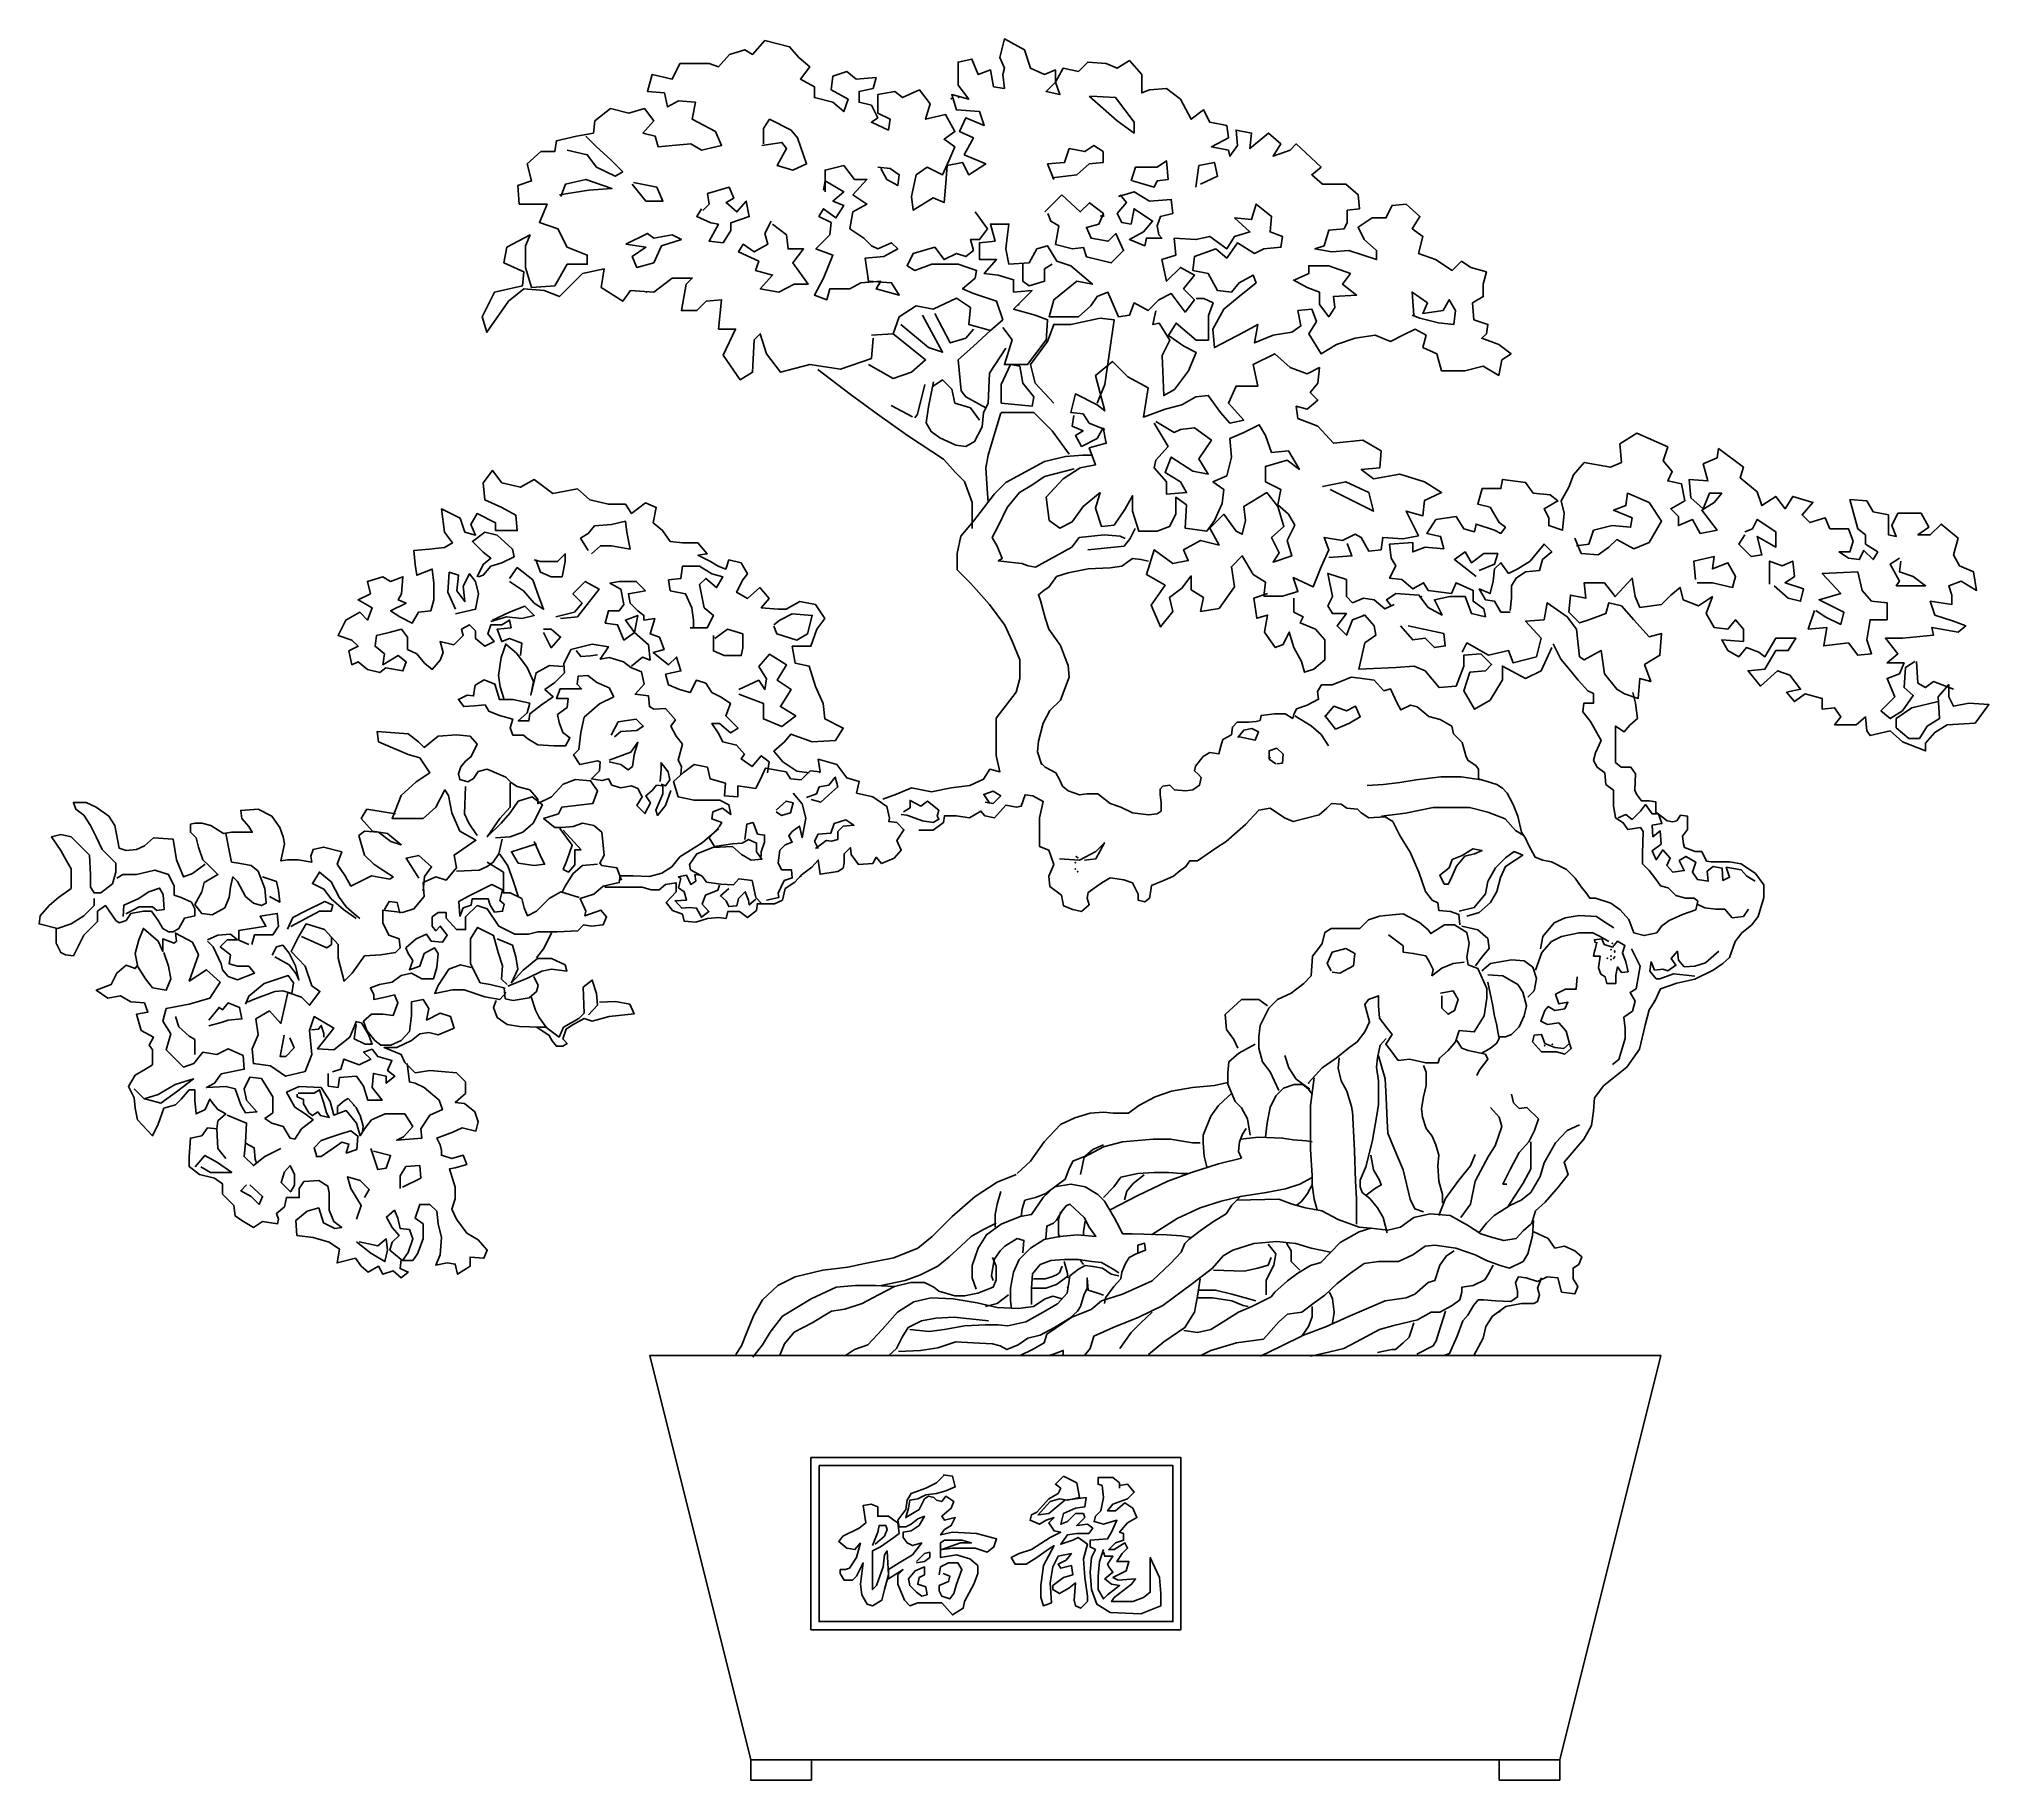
# Model space of a CAD drawing. Extents: x 898 to 1809, y 384 to 1198.
import ezdxf

# ---------------------------------------------------------------- set-up
doc = ezdxf.new("R2010")
doc.units = 0
doc.header["$LTSCALE"] = 0.9
doc.header["$MEASUREMENT"] = 0
doc.header["$PDSIZE"] = 15
doc.layers.get('0').update_dxf_attribs({"color": 3, "linetype": 'CONTINUOUS'})
for name, color, linetype in [('2', 2, 'CONTINUOUS'), ('3', 3, 'CONTINUOUS'), ('4', 4, 'CONTINUOUS'), ('PUB_TITLE', 4, 'CONTINUOUS')]:
    doc.layers.add(name, color=color, linetype=linetype)
doc.styles.add('163', font='SimSun.ttf', dxfattribs={"width": 0.99})

# ---------------------------------------------------------------- blocks, each defined once
blk = doc.blocks.new('建筑图签')
blk.add_hatch(color=1).paths.add_polyline_path([(17613, 265235, 1), (17464, 265235, 1)])
at = {"color": 7}
for p, q in [((14195, 267006), (24261, 267006)), ((14195, 262510), (14195, 267006)), ((24261, 262510), (14195, 262510)), ((14434, 266767), (24023, 266767)), ((14434, 262748), (14434, 266767)), ((24023, 262748), (14434, 262748)), ((14438, 264885), (24018, 264885)), ((24023, 266767), (24023, 262748)), ((24261, 267006), (24261, 262510))]:
    blk.add_line(p, q, dxfattribs=at)
at = {"color": 3, "style": '163'}
for s, height, p in [('中国建筑行业网络家园；因为专业，所以完美', 275.56, (15132, 264239)), ('=', 600, (16203, 265959)), ('编辑部：ivpinfo@service.netease.com', 244.94, (16480, 263563)), ('网易  NETEASE ', 480, (16996, 266022))]:
    blk.add_text(s, height=height, dxfattribs=at).set_placement(p)
at = {"color": 1, "style": '163'}
for s, height, p in [('网易  建筑   co.163.com', 340.2, (16338, 265073)), ('本图纸由浩辰ICAD软件提供技术支持', 222.9, (16888, 262972))]:
    blk.add_text(s, height=height, dxfattribs=at).set_placement(p)
at = {"color": 3, "style": '163', "text_generation_flag": 2}
blk.add_text('=', height=600, dxfattribs=at).set_placement((22253, 265959))
blk = doc.blocks.new('建筑图签0')
at = {"layer": 'PUB_TITLE', "color": 9, "linetype": 'Continuous'}
blk.add_blockref('建筑图签', (-14195, -267006), dxfattribs=at)

msp = doc.modelspace()

# ---------------------------------------------------------------- linework, layer by layer
at = {"layer": '2'}
for points in [[(1230.52, 393.02), (1183.27, 582.02), (1655.77, 582.02), (1608.52, 393.02)], [(1258.87, 393.02), (1258.87, 383.57), (1230.52, 383.57), (1230.52, 393.02), (1608.52, 393.02), (1608.52, 383.57), (1580.17, 383.57), (1580.17, 393.02)]]:
    msp.add_lwpolyline(points, dxfattribs=at)
at = {"layer": '3'}
for points in [[(1287.64, 1057.58), (1286.92, 1048.2), (1272.48, 1043.15), (1258.04, 1045.31), (1244.33, 1041.71), (1237.83, 1050.36), (1234.94, 1059.74), (1232.06, 1056.86), (1231.33, 1041.71), (1225.56, 1038.1), (1217.62, 1049.64), (1223.39, 1061.91), (1215.45, 1061.91), (1216.9, 1075.61), (1209.68, 1074.89), (1205.35, 1070.56), (1198.13, 1070.56), (1200.29, 1082.83), (1203.18, 1085.71), (1193.79, 1085.71), (1185.13, 1079.22), (1174.3, 1079.94), (1170.69, 1074.89), (1160.59, 1081.38), (1162.03, 1090.04), (1151.92, 1087.88), (1141.1, 1077.06), (1133.88, 1079.94), (1124.49, 1080.66), (1117.27, 1074.89), (1107.17, 1060.46), (1105, 1067.68), (1110.78, 1079.22), (1123.77, 1082.11), (1124.49, 1088.6), (1115.11, 1092.93), (1116.55, 1100.14), (1127.38, 1105.91), (1125.21, 1100.86), (1125.21, 1090.76), (1128.1, 1081.38), (1138.93, 1082.11), (1144.71, 1092.21), (1154.09, 1092.21), (1154.09, 1096.53), (1144.71, 1100.14), (1140.37, 1108.8), (1131.71, 1111.68), (1135.32, 1120.34), (1122.33, 1120.34), (1121.6, 1129), (1128.1, 1131.16), (1125.94, 1139.1), (1132.43, 1144.87), (1138.93, 1144.87), (1139.65, 1149.92), (1149.04, 1152.08), (1156.98, 1153.52), (1157.7, 1159.3), (1164.92, 1165.07), (1173.58, 1162.9), (1180.8, 1165.07), (1185.13, 1159.3), (1180.08, 1153.52), (1185.85, 1152.08), (1187.3, 1147.03), (1193.79, 1147.75), (1202.46, 1148.47), (1207.51, 1145.59), (1216.9, 1147.75), (1214.01, 1154.25), (1203.18, 1160.02), (1204.62, 1167.95), (1196.68, 1168.67), (1191.63, 1165.79), (1190.19, 1172.28), (1182.24, 1173), (1184.41, 1180.94), (1193.79, 1178.77), (1197.4, 1185.99), (1211.12, 1185.99), (1215.45, 1184.54), (1220.51, 1190.32), (1227.72, 1192.48), (1231.33, 1190.32), (1237.11, 1196.81), (1248.66, 1193.92), (1252.99, 1188.87), (1258.04, 1184.54), (1253.71, 1178.77), (1260.21, 1175.17), (1260.21, 1170.12), (1268.87, 1167.95), (1273.93, 1163.62), (1276.09, 1169.39), (1268.15, 1173.72), (1268.87, 1180.22), (1275.37, 1182.38), (1279.7, 1178.77), (1289.09, 1179.49), (1287.64, 1174.44), (1281.14, 1173), (1281.14, 1167.95), (1286.92, 1166.51), (1289.81, 1160.74), (1286.92, 1158.57), (1294.86, 1154.97), (1295.58, 1160.02), (1289.81, 1162.9), (1289.81, 1171.56), (1297.75, 1173), (1301.36, 1170.12), (1309.3, 1173.72), (1314.35, 1167.23), (1312.19, 1160.02), (1321.57, 1162.18), (1325.9, 1154.25), (1320.85, 1150.64), (1325.9, 1147.03), (1323.01, 1140.54), (1320.13, 1134.05), (1312.91, 1137.65), (1307.86, 1134.05), (1305.69, 1123.95), (1306.41, 1117.45), (1315.8, 1123.23), (1320.85, 1121.06), (1321.57, 1128.28), (1322.29, 1138.37), (1329.51, 1139.82), (1332.4, 1134.05), (1340.34, 1139.1), (1330.23, 1143.42), (1334.57, 1151.36), (1328.07, 1154.25), (1330.96, 1160.74), (1339.62, 1157.13), (1337.45, 1163.62), (1326.62, 1164.35), (1324.46, 1171.56), (1332.4, 1169.39), (1327.35, 1175.89), (1327.35, 1186.71), (1333.84, 1188.15), (1336.73, 1180.94), (1342.51, 1183.1), (1343.95, 1175.17), (1349, 1174.44), (1348.28, 1180.94), (1349, 1183.82), (1346.84, 1188.87), (1349, 1197.53), (1358.39, 1192.48), (1361.28, 1183.82), (1367.77, 1180.94), (1372.83, 1183.1), (1372.83, 1177.33), (1368.49, 1173), (1374.99, 1171.56), (1372.83, 1177.33), (1376.44, 1183.82), (1383.65, 1182.38), (1387.99, 1186.71), (1396.65, 1185.99), (1401.7, 1183.82), (1407.48, 1187.43), (1413.25, 1180.94), (1413.25, 1172.28), (1416.86, 1173.72), (1424.8, 1174.44), (1431.3, 1169.39), (1436.35, 1160.02), (1442.13, 1164.35), (1445.02, 1158.57), (1452.96, 1157.13), (1453.68, 1151.36), (1445.74, 1147.03), (1453.68, 1145.59), (1454.4, 1142.7), (1458.01, 1147.75), (1457.29, 1154.97), (1464.51, 1153.52), (1463.79, 1146.31), (1472.45, 1153.52), (1478.22, 1148.47), (1474.61, 1142.7), (1482.55, 1145.59), (1485.44, 1148.47), (1496.99, 1137.65), (1492.66, 1134.05), (1497.71, 1129.72), (1508.54, 1129.72), (1514.32, 1124.67), (1515.04, 1118.18), (1509.27, 1117.45), (1509.27, 1111.68), (1507.82, 1108.8), (1500.6, 1108.08), (1498.44, 1100.86), (1494.11, 1099.42), (1502.05, 1097.98), (1509.99, 1098.7), (1522.98, 1094.37), (1522.98, 1098.7), (1517.21, 1103.75), (1514.32, 1109.52), (1520.82, 1113.85), (1527.31, 1113.85), (1530.2, 1119.62), (1536.7, 1120.34), (1543.19, 1114.57), (1539.58, 1108.8), (1544.64, 1105.19), (1542.47, 1097.26), (1550.41, 1094.37), (1558.35, 1089.32), (1562.69, 1093.65), (1567.02, 1090.76), (1574.24, 1088.6), (1572.79, 1082.83), (1572.79, 1077.06), (1567.74, 1074.17), (1568.46, 1066.24), (1574.96, 1064.07), (1574.24, 1059.74), (1572.07, 1057.58), (1580.01, 1054.69), (1585.79, 1050.36), (1581.45, 1047.48), (1580.01, 1040.26), (1572.79, 1044.59), (1564.13, 1042.43), (1553.3, 1042.43), (1551.14, 1050.36), (1544.64, 1053.25), (1546.08, 1059.02), (1541.03, 1061.91), (1535.25, 1059.02), (1529.48, 1056.14), (1522.26, 1059.02), (1512.87, 1057.58), (1504.21, 1054.69), (1496.99, 1050.36), (1491.22, 1059.74), (1494.83, 1065.51), (1492.66, 1071.28), (1486.16, 1070.56), (1487.61, 1063.35), (1483.28, 1060.46), (1474.61, 1059.02), (1465.95, 1055.41), (1467.39, 1064.07), (1460.9, 1060.46), (1447.18, 1053.25), (1446.46, 1061.91), (1451.51, 1071.28), (1458.73, 1077.06), (1466.67, 1083.55), (1465.23, 1087.16), (1458.73, 1083.55), (1455.12, 1079.22), (1448.63, 1079.94), (1444.29, 1087.88), (1437.08, 1089.32), (1437.8, 1095.81), (1447.9, 1099.42), (1452.96, 1095.09), (1458.01, 1102.3), (1465.95, 1097.26), (1470.28, 1099.42), (1478.22, 1100.14), (1478.95, 1105.19), (1473.17, 1107.35), (1473.89, 1114.57), (1466.67, 1120.34), (1464.51, 1113.13), (1456.57, 1113.85), (1463.79, 1107.35), (1456.57, 1105.19), (1452.96, 1099.42), (1445.02, 1105.19), (1438.52, 1103.75), (1428.41, 1104.47), (1429.13, 1096.53), (1422.64, 1094.37), (1424.8, 1084.27), (1431.3, 1090.76), (1437.8, 1087.16), (1432.74, 1080.66), (1437.8, 1075.61), (1433.47, 1069.84), (1426.97, 1078.5), (1421.19, 1075.61), (1416.14, 1070.56), (1409.64, 1074.17), (1407.48, 1068.4), (1402.42, 1067.68), (1397.37, 1079.22), (1392.32, 1077.06), (1389.43, 1072.73), (1383.65, 1067.68), (1369.94, 1067.68), (1372.1, 1075.61), (1382.93, 1084.27), (1390.15, 1082.83), (1380.04, 1091.48), (1373.55, 1093.65), (1369.22, 1100.86), (1364.16, 1099.42), (1360.55, 1092.93), (1351.17, 1092.21), (1349.73, 1099.42), (1350.45, 1105.91), (1351.17, 1110.96), (1342.51, 1110.96), (1344.67, 1103.03), (1337.45, 1102.3), (1337.45, 1094.37), (1345.39, 1094.37), (1339.62, 1087.88), (1346.12, 1087.16), (1353.33, 1084.99), (1353.33, 1079.22), (1362, 1079.94), (1353.33, 1071.28), (1363.44, 1068.4), (1369.22, 1066.24), (1368.49, 1056.14)], [(1389.43, 1170.84), (1400.98, 1170.12), (1409.64, 1158.57), (1409.64, 1153.52), (1401.7, 1159.3), (1388.71, 1170.84)], [(1236.39, 1148.47), (1236.39, 1155.69), (1239.27, 1160.02), (1249.38, 1154.97), (1252.27, 1151.36), (1256.6, 1139.1), (1250.1, 1136.21), (1242.88, 1138.37), (1247.22, 1146.31), (1245.05, 1149.2), (1235.67, 1147.75)], [(1144.71, 1145.59), (1154.09, 1143.42), (1158.42, 1137.65), (1167.08, 1133.33), (1170.69, 1135.49), (1164.92, 1141.26), (1158.42, 1147.03), (1153.37, 1152.08)], [(1372.1, 1131.88), (1369.22, 1139.1), (1377.16, 1139.82), (1379.32, 1146.31), (1386.54, 1144.87), (1390.87, 1147.75), (1395.2, 1144.87), (1395.2, 1139.82), (1388.71, 1139.1), (1382.93, 1134.05), (1371.38, 1132.6)], [(1408.2, 1131.16), (1410.36, 1137.65), (1420.47, 1137.65), (1424.8, 1140.54), (1425.52, 1131.88), (1420.47, 1131.16), (1419.03, 1128.28), (1408.92, 1131.16)], [(1438.52, 1128.28), (1439.96, 1138.37), (1447.18, 1139.82), (1448.63, 1133.33), (1440.68, 1129.72)], [(1141.82, 1123.95), (1143.98, 1129.72), (1153.37, 1131.88), (1165.64, 1127.55), (1154.81, 1126.83), (1141.1, 1124.67)], [(1175.75, 1130.44), (1186.58, 1128.28), (1189.46, 1121.78), (1181.52, 1121.78), (1175.03, 1129.72)], [(1265.26, 1126.11), (1265.26, 1136.21), (1273.93, 1138.37), (1278.98, 1131.88), (1284.75, 1131.88), (1278.26, 1124.67), (1284.75, 1120.34), (1278.26, 1116.73), (1276.81, 1108.8), (1283.31, 1104.47), (1286.92, 1100.86), (1289.81, 1099.42), (1296.3, 1102.3), (1299.19, 1099.42), (1292.7, 1095.81), (1284.03, 1095.09), (1285.48, 1084.27), (1296.3, 1083.55), (1299.91, 1077.78), (1289.09, 1080.66), (1291.25, 1084.27), (1281.87, 1083.55), (1276.81, 1080.66), (1267.43, 1080.66), (1265.98, 1075.61), (1260.21, 1077.78), (1264.54, 1085.71), (1268.87, 1096.53), (1260.93, 1099.42), (1267.43, 1105.91), (1268.15, 1111.68), (1262.38, 1114.57), (1264.54, 1118.18), (1270.32, 1113.85), (1273.93, 1119.62), (1268.87, 1121.78), (1273.93, 1126.11), (1265.26, 1131.16), (1264.54, 1126.83)], [(1291.25, 1136.93), (1294.14, 1131.88), (1299.19, 1129), (1299.91, 1134.05), (1295.58, 1136.93), (1289.81, 1137.65)], [(1208.16, 1117.4), (1211.05, 1120.29), (1210.33, 1125.34), (1220.43, 1128.22), (1222.6, 1123.17), (1218.99, 1121.01), (1224.04, 1116.68), (1228.38, 1121.73), (1229.82, 1114.52), (1221.16, 1111.63), (1221.16, 1108.02), (1217.55, 1102.25), (1211.05, 1102.97), (1215.38, 1110.91), (1211.77, 1111.63), (1205.27, 1114.52), (1207.44, 1118.12)], [(1367.89, 1116.67), (1375.83, 1124.6), (1384.49, 1116.67), (1388.83, 1121), (1395.32, 1115.95), (1393.16, 1110.9), (1387.38, 1109.45), (1389.55, 1104.4), (1397.49, 1102.96), (1401.1, 1106.57), (1404.71, 1098.63), (1398.93, 1092.86), (1387.38, 1095.75), (1385.94, 1100.07), (1380.88, 1099.35), (1372.94, 1101.52), (1374.39, 1110.17), (1370.78, 1112.34), (1369.33, 1115.95)], [(1402.42, 1123.95), (1409.64, 1126.11), (1416.86, 1121.78), (1426.97, 1122.5), (1427.69, 1116.01), (1421.92, 1114.57), (1420.47, 1110.24), (1421.19, 1105.91), (1422.64, 1104.47), (1415.42, 1104.47), (1414.7, 1100.86), (1407.48, 1103.75), (1413.97, 1107.35), (1418.31, 1112.4), (1409.64, 1118.18), (1408.2, 1110.96), (1403.87, 1111.68), (1401.7, 1116.01), (1406.03, 1121.06), (1403.15, 1124.67)], [(1240, 1112.4), (1237.11, 1106.63), (1238.55, 1101.58), (1232.06, 1097.98), (1227, 1101.58), (1224.84, 1097.98), (1234.22, 1093.65), (1232.78, 1089.32), (1240.72, 1087.16), (1234.94, 1080.66), (1243.61, 1079.22), (1250.82, 1082.83), (1257.32, 1082.83), (1253.71, 1087.88), (1250.1, 1092.93), (1255.16, 1099.42), (1247.94, 1099.42), (1247.22, 1105.91), (1240.72, 1110.96)], [(1286.92, 1059.02), (1297.03, 1059.74), (1299.91, 1067.68), (1307.86, 1072.73), (1315.8, 1071.28), (1326.62, 1076.33), (1333.12, 1072.01), (1332.4, 1064.07), (1342.51, 1061.19), (1348.28, 1066.24), (1345.39, 1074.89), (1334.57, 1078.5), (1329.51, 1080.66), (1335.29, 1085.71), (1336.01, 1089.32), (1327.35, 1092.21), (1315.07, 1092.21), (1307.13, 1089.32), (1303.52, 1091.48), (1306.41, 1097.26), (1316.52, 1100.14), (1320.85, 1094.37), (1326.62, 1097.26), (1330.96, 1095.81), (1334.57, 1098.7), (1333.12, 1103.75), (1337.45, 1103.75), (1341.06, 1108.8), (1335.29, 1116.73)], [(1172.14, 1101.58), (1182.24, 1106.63), (1185.13, 1104.47), (1193.79, 1105.91), (1198.13, 1103.75), (1188.74, 1100.86), (1185.13, 1092.93), (1177.19, 1090.76), (1175.03, 1095.81), (1181.52, 1100.14), (1172.14, 1101.58)], [(1371.38, 1092.21), (1367.77, 1090.04), (1367.77, 1084.27), (1360.55, 1082.11), (1357.67, 1084.27), (1357.67, 1092.21)], [(1484.72, 1084.99), (1491.22, 1087.88), (1491.22, 1091.48), (1500.6, 1091.48), (1510.71, 1087.88), (1507.1, 1082.83), (1513.6, 1077.78), (1502.77, 1077.06), (1503.49, 1072.01), (1500.6, 1067.68), (1496.27, 1073.45), (1496.27, 1079.22), (1490.5, 1081.38), (1484, 1084.99)], [(1419.87, 1070.5), (1418.42, 1064), (1421.31, 1064.73), (1426.36, 1056.79), (1422.75, 1049.58), (1423.48, 1030.82), (1428.53, 1033.71), (1435.03, 1042.36), (1438.64, 1051.02), (1432.86, 1053.91), (1425.64, 1058.96), (1429.25, 1064.73), (1438.64, 1056.79), (1444.41, 1056.79), (1444.41, 1068.33), (1446.58, 1074.1), (1442.25, 1076.27), (1438.64, 1076.27)], [(1540.31, 1068.4), (1539.58, 1079.22), (1546.8, 1074.17), (1544.64, 1069.12), (1554.02, 1070.56), (1556.91, 1075.61), (1559.8, 1070.56), (1559.08, 1064.07), (1551.86, 1064.79), (1543.19, 1066.96), (1539.58, 1068.4)], [(1300.64, 1064.07), (1313.63, 1053.25), (1320.13, 1051.09), (1310.74, 1068.4)], [(1316.52, 1069.12), (1323.74, 1055.41), (1330.96, 1057.58), (1334.57, 1061.91)], [(1372.1, 1027.28), (1363.44, 1036.66), (1361.28, 1045.31), (1369.22, 1056.14), (1372.1, 1064.07), (1380.04, 1064.07), (1393.76, 1066.96), (1400.26, 1066.24), (1398.09, 1051.09), (1395.93, 1035.94), (1392.32, 1027.28)], [(1285.48, 1045.31), (1297.03, 1038.82), (1305.69, 1041.71), (1312.19, 1047.48), (1297.03, 1059.74)], [(1348.28, 1062.63), (1352.61, 1056.86), (1349, 1045.31), (1359.83, 1045.31), (1368.49, 1056.86)], [(1395.93, 1015.02), (1388.71, 1017.9), (1385.82, 1022.23), (1380.04, 1022.95), (1382.21, 1031.61), (1392.32, 1026.56), (1395.93, 1023.67), (1391.6, 1040.26), (1399.54, 1046.76), (1406.76, 1039.54), (1416.14, 1034.49), (1413.97, 1020.79), (1424.08, 1024.39), (1432.02, 1026.56), (1438.52, 1030.17), (1444.29, 1030.89), (1450.07, 1022.95), (1454.4, 1017.9), (1460.9, 1019.34), (1453.68, 1027.28), (1457.29, 1035.22), (1467.39, 1035.22), (1465.23, 1045.31), (1475.34, 1050.36), (1482.55, 1043.87), (1490.5, 1040.99), (1496.27, 1043.87), (1495.55, 1036.66), (1491.94, 1032.33), (1495.55, 1028.72), (1490.5, 1024.39), (1485.44, 1025.84), (1486.16, 1020.07), (1495.55, 1016.46), (1502.77, 1008.52), (1516.48, 1009.97), (1525.15, 1004.92), (1524.42, 996.98), (1515.76, 996.26), (1521.54, 991.93), (1533.81, 994.1), (1545.36, 990.49), (1553.3, 985.44), (1545.36, 981.83), (1544.64, 974.62), (1536.7, 976.78), (1542.47, 965.24), (1535.25, 963.8), (1525.87, 964.52), (1525.15, 958.75), (1519.37, 958.03), (1515.76, 964.52), (1512.87, 965.96), (1507.1, 963.08), (1498.44, 964.52), (1500.6, 958.75), (1496.99, 950.81), (1493.38, 941.43), (1484, 945.76), (1486.16, 939.27), (1478.95, 937.11), (1470.28, 937.11), (1471, 943.6), (1465.23, 947.2), (1460.18, 955.86), (1455.12, 950.81), (1456.57, 941.43), (1449.35, 931.33), (1440.68, 929.89), (1442.13, 936.38), (1436.35, 939.99), (1436.35, 946.48), (1432.02, 940.71), (1426.25, 936.38), (1427.69, 929.89), (1421.92, 922.68), (1417.58, 932.78), (1424.08, 942.15), (1415.42, 947.2), (1419.03, 958.75), (1427.69, 952.25), (1434.91, 953.7), (1432.74, 958.75), (1440.68, 963.08), (1449.35, 960.91), (1445.02, 968.85), (1451.51, 975.34), (1457.29, 967.4), (1460.18, 965.96), (1461.62, 972.45), (1460.9, 978.95), (1471.73, 985.44), (1476.78, 978.95), (1479.67, 969.57), (1473.89, 964.52), (1477.5, 957.3), (1474.61, 952.98), (1483.28, 955.86), (1481.11, 963.08), (1484.72, 970.29), (1481.83, 975.34), (1476.78, 979.67), (1478.22, 986.88), (1471, 990.49), (1471, 997.7), (1481.11, 1000.59), (1486.89, 996.26), (1481.83, 1004.92), (1473.89, 1004.2), (1471, 1012.13), (1468.12, 1017.18), (1460.9, 1013.57), (1454.4, 1010.69), (1455.12, 1002.03), (1452.96, 993.37), (1446.46, 990.49), (1451.51, 986.88), (1450.79, 980.39), (1447.18, 972.45), (1443.57, 967.4), (1433.47, 968.85), (1434.19, 979.67), (1429.13, 983.27), (1429.13, 975.34), (1426.25, 969.57), (1420.47, 967.4), (1411.81, 967.4), (1408.92, 976.78), (1408.92, 984), (1405.31, 977.5), (1400.26, 970.29), (1394.48, 969.57), (1391.6, 978.22), (1393.76, 985.44), (1385.82, 978.95), (1380.77, 971.73), (1374.99, 968.85), (1369.94, 972.45), (1368.49, 983.27), (1376.44, 991.93), (1384.38, 996.98), (1391.6, 998.42), (1388.71, 1006.36), (1396.65, 1008.52), (1395.2, 1015.74)], [(1347.56, 1027.28), (1347.56, 1035.94), (1351.89, 1045.31), (1356.22, 1044.59), (1357.67, 1036.66), (1362.72, 1030.17), (1362, 1025.84), (1347.56, 1027.28)], [(1311.84, 1036.05), (1308.35, 1022.1), (1307.19, 1020.35)], [(1296.13, 1026.17), (1306.02, 1020.93)], [(1381.49, 1021.51), (1380.77, 1016.46), (1385.82, 1014.29), (1382.21, 1012.13), (1385.1, 1007.08), (1392.32, 1010.69), (1395.2, 1015.74)], [(1419.03, 1017.9), (1425.52, 1007.08), (1419.75, 1000.59), (1419.03, 996.98), (1424.8, 990.49), (1424.8, 984.72), (1434.19, 985.44), (1431.3, 990.49), (1424.08, 994.82), (1426.97, 1002.03), (1437.08, 995.54), (1444.29, 994.1), (1439.96, 1001.31), (1445.74, 1009.97), (1437.8, 1015.74), (1431.3, 1015.02), (1428.41, 1013.57), (1419.75, 1018.62)], [(1529.77, 932.49), (1527.6, 935.38), (1531.93, 938.26), (1542.76, 937.54), (1547.09, 931.77), (1553.59, 928.16), (1549.98, 935.38), (1557.2, 936.82), (1564.42, 936.82), (1567.3, 928.89), (1573.8, 927.44), (1573.08, 931.05), (1568.03, 934.66), (1568.03, 939.71), (1560.08, 943.31), (1557.92, 938.26), (1547.09, 939.71), (1544.92, 943.31), (1539.87, 940.43), (1534.82, 944.76), (1529.04, 945.48), (1531.93, 951.25), (1529.77, 954.86), (1529.04, 961.35), (1539.87, 962.07), (1539.87, 957.74), (1545.65, 959.91), (1554.31, 959.18), (1552.87, 964.96), (1546.37, 966.4), (1550.7, 972.89), (1560.08, 974.33), (1563.69, 968.56), (1568.75, 967.12), (1569.47, 970.73), (1578.13, 967.84), (1581.02, 966.4), (1583.19, 969.28), (1580.3, 971.45), (1575.97, 978.66), (1570.19, 980.1), (1572.36, 987.32), (1581.02, 987.32), (1581.74, 991.65), (1592.57, 990.2), (1596.18, 985.15), (1604.12, 984.43), (1607.73, 981.55), (1601.23, 977.94), (1603.4, 973.61), (1603.4, 970), (1609.9, 967.84), (1610.62, 975.78), (1609.17, 981.55), (1612.78, 988.04), (1614.95, 993.81), (1620, 999.58), (1632.27, 997.42), (1637.33, 999.58), (1636.61, 1008.24), (1644.55, 1013.29), (1658.99, 1006.8), (1656.82, 1000.3), (1661.15, 995.25), (1658.99, 990.93), (1665.48, 989.48), (1666.93, 981.55), (1660.43, 977.94), (1664.04, 974.33), (1664.04, 970), (1670.54, 972.89), (1674.15, 966.4), (1682.09, 967.84), (1674.87, 977.22), (1680.64, 980.83), (1684.25, 985.15), (1678.48, 985.15), (1675.59, 977.94), (1669.81, 982.99), (1669.09, 991.65), (1677.75, 990.93), (1675.59, 998.86), (1682.09, 1001.75), (1682.81, 1006.07), (1694.36, 997.42), (1692.91, 992.37), (1700.86, 985.88), (1703.02, 979.38), (1709.52, 983.71), (1713.85, 977.94), (1717.46, 983.71), (1726.84, 980.83), (1721.79, 975.05), (1725.4, 971.45), (1732.62, 973.61), (1734.78, 968.56), (1743.45, 968.56), (1745.61, 962.79), (1744.17, 957.74), (1739.12, 957.74), (1743.45, 954.86), (1748.5, 954.13), (1750.67, 958.46), (1755, 954.13), (1757.16, 957.74), (1751.39, 961.35), (1751.39, 965.68), (1747.78, 968.56), (1744.17, 982.27), (1752.11, 981.55), (1755, 976.5), (1762.22, 975.05), (1762.22, 965.68), (1765.83, 964.96), (1763.66, 970), (1766.55, 975.78), (1777.38, 975.78), (1780.99, 969.28), (1775.93, 965.68), (1781.71, 965.68), (1786.76, 970.73), (1794.7, 964.23), (1792.54, 956.3), (1795.42, 951.25), (1801.92, 948.36), (1803.37, 939.71), (1796.15, 944.03), (1790.37, 941.87), (1791.81, 937.54), (1791.81, 933.21), (1781.71, 934.66), (1783.87, 928.16), (1792.54, 925.28), (1798.31, 923.11), (1794.7, 920.23), (1782.43, 922.39), (1783.15, 918.79), (1775.21, 918.06), (1768.71, 917.34), (1760.77, 917.34), (1766.55, 910.13), (1761.49, 905.8), (1769.44, 905.8), (1767.27, 900.75), (1761.49, 898.59), (1765.1, 889.93), (1758.61, 883.44), (1762.94, 879.83), (1768.71, 883.44), (1773.77, 890.65), (1769.44, 894.26), (1770.16, 903.64), (1774.49, 906.52)], [(1122.82, 909.29), (1123.54, 915.06), (1117.77, 917.22), (1114.16, 915.78), (1111.99, 921.55), (1118.49, 922.27), (1117.77, 925.88), (1114.16, 923.71), (1109.11, 923.71), (1107.66, 919.39), (1110.55, 915.78), (1106.22, 913.62), (1101.89, 917.22), (1101.89, 920.83), (1099, 923.71), (1095.39, 921.55), (1096.11, 918.67), (1091.78, 914.34), (1085.28, 915.78), (1086.73, 910.73), (1085.28, 907.12), (1081.67, 902.79), (1078.06, 905.68), (1074.45, 910.01), (1070.12, 912.17), (1070.12, 917.94), (1067.24, 921.55), (1061.46, 920.11), (1055.68, 918.67), (1054.96, 913.62), (1059.29, 910.01), (1058.57, 904.96), (1065.79, 909.29), (1069.4, 906.4), (1067.96, 902.07), (1060.02, 903.52), (1057.13, 901.35), (1051.35, 902.79), (1047.02, 906.4), (1044.13, 904.96), (1042.69, 911.45), (1047.02, 913.62), (1044.13, 916.5), (1037.64, 918.67), (1041.25, 925.88), (1047.74, 929.49), (1051.35, 925.88), (1053.52, 931.65), (1047.02, 935.26), (1052.8, 938.14), (1051.35, 943.91), (1058.57, 946.08), (1062.18, 943.91), (1067.96, 946.08), (1067.24, 938.14), (1065.79, 935.26), (1069.4, 933.81), (1062.18, 930.21), (1066.51, 927.32), (1072.29, 924.44), (1075.18, 929.49), (1080.95, 930.21), (1082.4, 935.26), (1082.4, 943.19), (1081.67, 949.69), (1074.45, 946.8), (1073.73, 951.85), (1073.01, 958.34), (1080.23, 959.06), (1087.45, 959.78), (1091.06, 961.95), (1087.45, 967), (1086, 977.82), (1094.67, 973.49), (1096.83, 967), (1101.89, 965.56), (1099.72, 970.61), (1102.61, 975.66), (1111.27, 971.33), (1111.27, 967.72), (1121.38, 967.72), (1120.66, 974.93), (1114.16, 978.54), (1106.22, 982.15), (1105.5, 990.08), (1109.83, 995.85), (1114.16, 990.08), (1122.82, 987.92), (1129.32, 991.53), (1137.98, 985.03), (1149.53, 987.2), (1155.31, 982.15), (1163.97, 979.98), (1171.91, 979.98), (1174.8, 975.66), (1181.3, 980.71), (1186.35, 978.54), (1184.91, 971.33), (1189.24, 967.72), (1192.85, 962.67), (1198.62, 961.95), (1205.84, 961.95), (1210.17, 956.9), (1205.84, 956.18), (1211.62, 953.29), (1215.22, 951.13), (1218.83, 949.69), (1220.28, 954.01), (1226.05, 952.57), (1228.94, 947.52), (1226.78, 944.64), (1223.89, 938.86), (1228.94, 935.98), (1234.72, 941.03), (1239.05, 935.98), (1235.44, 931.65), (1243.38, 930.93), (1246.99, 930.93), (1253.49, 934.54), (1260.7, 933.09), (1265.04, 926.6), (1261.43, 921.55), (1258.54, 913.62), (1249.88, 913.62), (1251.32, 905.68), (1257.82, 904.24), (1260.7, 894.86), (1264.31, 886.92), (1265.04, 879.71), (1273.7, 875.38), (1270.09, 869.61), (1259.26, 868.89), (1249.15, 872.5), (1246.27, 868.89), (1241.21, 864.56), (1245.54, 859.51), (1252.04, 855.18), (1257.82, 854.46)], [(1497.71, 988.32), (1508.54, 990.49), (1519.37, 985.44), (1521.54, 976.78), (1501.32, 986.88)], [(1615.67, 964.23), (1618.56, 957.02), (1626.5, 956.3), (1631.55, 959.91), (1635.16, 963.51), (1643.1, 959.18), (1650.32, 962.07), (1656.1, 972.17), (1650.32, 980.83), (1640.22, 985.15), (1639.49, 979.38), (1633.72, 977.22), (1642.38, 973.61), (1641.66, 969.28), (1633, 970), (1624.33, 967.84), (1622.17, 961.35), (1616.39, 960.63)], [(1102.61, 946.08), (1105.5, 951.85), (1109.11, 954.73), (1105.5, 957.62), (1100.44, 962.67), (1106.22, 967), (1111.99, 965.56), (1119.21, 959.06), (1119.93, 955.46), (1114.16, 952.57), (1109.11, 951.13), (1105.5, 946.8), (1103.33, 946.08)], [(1154.59, 958.34), (1150.98, 964.11), (1154.59, 966.28), (1157.47, 969.88), (1165.41, 970.61), (1171.91, 972.05), (1172.63, 967), (1174.08, 959.06), (1165.41, 960.51), (1160.36, 960.51), (1156.03, 956.9)], [(1388.07, 958.71), (1404.94, 960.46), (1407.85, 963.95), (1410.18, 968.6)], [(1695.08, 965.68), (1692.19, 961.35), (1697.97, 955.58), (1703.02, 956.3), (1700.86, 964.96), (1709.52, 959.91), (1709.52, 967.12), (1700.86, 972.89), (1698.69, 968.56), (1695.08, 967.12)], [(1130.04, 954.01), (1132.21, 948.24), (1137.26, 946.08), (1142.31, 946.08), (1143.76, 953.29), (1143.76, 956.9), (1140.15, 953.29), (1135.82, 953.29), (1132.21, 953.29), (1129.32, 954.01)], [(1500.6, 955.14), (1511.43, 955.86), (1509.27, 961.63)], [(1569.47, 946.2), (1559.36, 954.13), (1564.42, 957.74), (1567.3, 952.69), (1573.08, 957.02), (1579.58, 957.02), (1578.13, 951.97), (1570.91, 949.08)], [(1585.35, 929.61), (1581.02, 929.61), (1578.13, 934.66), (1573.8, 935.38), (1570.91, 940.43), (1575.97, 938.26), (1577.41, 944.03), (1578.13, 949.81), (1581.02, 952.69), (1584.63, 947.64), (1588.96, 949.81), (1594.74, 953.41), (1601.23, 961.35), (1604.84, 957.74), (1600.51, 954.13), (1599.07, 949.08), (1592.57, 948.36), (1588.24, 945.48), (1586.07, 941.87), (1586.07, 936.1), (1585.35, 930.33)], [(1092.5, 930.93), (1088.89, 938.86), (1089.61, 948.24), (1093.95, 946.8), (1093.22, 939.59), (1096.83, 934.54), (1096.11, 941.75), (1099, 947.52), (1101.89, 943.91), (1103.33, 938.14), (1101.89, 930.93), (1092.5, 928.76)], [(1117.77, 945.36), (1121.38, 950.41), (1128.6, 944.64), (1131.48, 936.7), (1133.65, 930.93), (1129.32, 933.81), (1124.27, 939.59), (1117.77, 943.91)], [(1202.23, 922.27), (1210.17, 922.27), (1213.06, 928.04), (1208.73, 931.65), (1206.56, 942.47), (1209.45, 945.36), (1214.5, 941.03), (1217.39, 946.08), (1212.34, 947.52), (1206.56, 951.13), (1198.62, 951.13), (1197.9, 945.36), (1192.12, 944.64), (1192.85, 939.59), (1200.06, 938.14), (1202.95, 931.65), (1203.67, 925.88), (1203.67, 922.27)], [(1671.98, 944.76), (1671.26, 953.41), (1680.64, 955.58), (1679.92, 949.81), (1687.14, 952.69), (1690.75, 946.2), (1689.3, 941.15), (1679.92, 943.31), (1672.7, 943.31)], [(1706.63, 942.59), (1706.63, 953.41), (1712.41, 951.25), (1717.46, 953.41), (1718.18, 946.2), (1713.85, 943.31), (1722.51, 940.43), (1721.07, 934.66), (1715.29, 936.1), (1708.8, 941.87)], [(1727.57, 930.33), (1724.68, 921.67), (1733.34, 922.39), (1731.9, 913.74), (1743.45, 915.18), (1747.78, 909.41), (1754.28, 910.13), (1752.11, 916.62), (1753.55, 926), (1761.49, 926), (1761.49, 933.94), (1754.28, 934.66), (1749.94, 939.71), (1747.78, 948.36), (1731.18, 947.64), (1739.84, 938.26), (1729.73, 935.38), (1741.28, 929.61), (1739.84, 923.84), (1732.62, 927.44), (1728.29, 930.33)], [(1767.27, 954.86), (1762.94, 951.97), (1767.27, 944.03), (1765.83, 941.87), (1779.54, 941.87), (1773.77, 946.2), (1767.27, 948.36), (1767.99, 953.41)], [(1141.59, 926.6), (1149.53, 927.32), (1159.64, 940.31), (1153.14, 943.91), (1147.37, 938.14), (1151.7, 933.81), (1148.09, 929.49), (1139.43, 927.32)], [(1174.8, 904.24), (1179.85, 908.57), (1183.46, 907.12), (1182.74, 914.34), (1176.24, 920.11), (1177.69, 928.04), (1171.91, 925.88), (1176.24, 920.11), (1171.19, 916.5), (1168.3, 923.71), (1162.53, 924.44), (1163.97, 930.21), (1169.02, 930.21), (1171.19, 933.09), (1169.75, 940.31), (1164.69, 943.19), (1169.02, 943.91), (1176.96, 943.91), (1181.3, 939.59), (1173.35, 938.14), (1174.08, 933.81), (1177.69, 930.21), (1180.57, 928.04), (1180.57, 925.88), (1185.63, 926.6), (1183.46, 919.39), (1187.79, 917.94), (1189.96, 912.17), (1184.91, 910.73), (1192.12, 904.96), (1195.73, 908.57), (1197.9, 902.07), (1190.68, 900.63), (1192.12, 895.58), (1197.18, 893.42), (1202.23, 891.97), (1205.12, 897.74), (1209.45, 896.3), (1212.34, 891.97), (1216.67, 889.81), (1221, 886.92), (1218.83, 881.15), (1224.61, 875.38), (1221, 873.22), (1215.95, 877.55), (1212.34, 877.55), (1215.22, 873.22), (1217.39, 868.89), (1223.89, 867.45), (1227.5, 863.12), (1226.05, 860.95), (1231.11, 857.35), (1235.44, 862.4), (1239.05, 859.51), (1238.33, 854.46)], [(1531.21, 933.21), (1526.88, 931.05), (1521.82, 935.38), (1516.77, 936.1), (1511.72, 933.94), (1508.83, 936.82), (1508.83, 944.76), (1500.17, 947.64), (1502.33, 936.82), (1500.17, 932.49), (1502.33, 928.89), (1508.83, 928.89), (1504.5, 923.11), (1508.83, 918.79), (1511.72, 926), (1517.49, 928.16), (1521.82, 923.11), (1522.55, 918.79), (1517.49, 915.18), (1514.61, 902.91), (1531.93, 903.64), (1540.59, 904.36), (1545.65, 902.19), (1552.14, 894.26), (1560.08, 894.98), (1563.69, 904.36), (1563.69, 909.41), (1571.64, 910.13), (1576.69, 905.08), (1573.8, 902.19), (1566.58, 901.47), (1563.69, 892.82), (1568.75, 884.16), (1575.97, 888.49), (1581.74, 897.87), (1581.74, 904.36), (1592.57, 898.59), (1599.79, 902.19), (1604.84, 913.01)], [(1562.97, 910.85), (1565.14, 915.18), (1575.24, 909.41), (1584.63, 911.57), (1586.8, 905.8), (1597.62, 908.69), (1599.79, 917.34), (1592.57, 925.28), (1601.23, 926), (1602.68, 933.94), (1612.06, 927.44), (1616.39, 921.67), (1617.84, 908.69), (1620, 907.24), (1627.94, 911.57), (1629.39, 900.75), (1635.16, 893.54), (1638.77, 891.37), (1645.27, 889.21), (1645.99, 898.59), (1651.04, 897.14), (1648.16, 905.08), (1655.38, 909.41), (1656.1, 919.51), (1650.32, 918.06), (1643.1, 926), (1637.33, 932.49), (1631.55, 933.94), (1630.11, 928.89), (1622.17, 926), (1617.84, 924.56), (1612.78, 929.61), (1613.51, 937.54), (1620.72, 936.1), (1620, 943.31), (1629.39, 943.31), (1634.44, 936.82), (1642.38, 945.48), (1643.83, 936.82), (1645.99, 931.77), (1656.1, 933.21), (1660.43, 937.54), (1664.76, 941.15), (1666.2, 935.38), (1673.42, 932.49), (1679.92, 936.82), (1677.03, 928.89), (1680.64, 922.39), (1687.14, 921.67), (1690.75, 926), (1694.36, 921.67), (1694.36, 915.9), (1684.25, 916.62), (1687.14, 911.57), (1692.19, 908.69), (1695.8, 913.01), (1701.58, 910.85), (1704.46, 908.69), (1709.52, 917.34), (1718.9, 917.34), (1715.29, 911.57), (1709.52, 911.57), (1704.46, 902.91), (1696.52, 902.19), (1702.3, 894.98), (1710.24, 902.19), (1716.02, 900.03), (1721.07, 893.54), (1714.57, 892.09), (1718.18, 887.77), (1723.23, 891.37), (1731.18, 889.21), (1731.18, 884.16), (1736.95, 884.88), (1739.84, 880.55), (1736.95, 876.94), (1747.06, 876.94), (1751.39, 880.55), (1752.11, 874.06), (1753.55, 871.89), (1762.94, 874.06), (1768.71, 869.01), (1779.54, 864.68), (1779.54, 868.29), (1783.87, 873.34), (1789.65, 876.94), (1802.64, 877.67), (1809.14, 886.32), (1799.76, 887.04), (1792.54, 885.6), (1790.37, 889.93), (1790.37, 895.7), (1785.32, 889.93), (1786.04, 879.83), (1780.26, 876.22), (1776.65, 870.45), (1771.6, 870.45), (1765.83, 875.5), (1765.83, 879.83), (1773.05, 884.88), (1785.32, 887.77)], [(1109.83, 925.88), (1117.77, 929.49), (1124.99, 932.37), (1129.32, 928.04), (1123.54, 926.6), (1116.32, 927.32), (1109.11, 925.16)], [(1472.01, 938.26), (1465.52, 936.1), (1466.96, 926.72), (1472.01, 928.16), (1470.57, 920.23), (1475.62, 913.01), (1479.23, 914.46), (1482.12, 920.23), (1484.29, 913.01), (1487.89, 906.52), (1489.34, 901.47), (1493.67, 902.91), (1498.72, 907.24), (1498.72, 916.62), (1494.39, 921.67), (1487.17, 924.56), (1488.62, 927.44), (1484.29, 929.61), (1484.29, 936.1)], [(1133.65, 920.11), (1137.26, 912.89), (1141.59, 917.94), (1137.26, 921.55), (1133.65, 921.55)], [(1213.78, 917.22), (1219.56, 921.55), (1226.78, 919.39), (1226.78, 912.89), (1226.05, 909.29), (1218.11, 909.29), (1213.06, 911.45), (1213.06, 918.67)], [(1241.21, 922.99), (1242.66, 919.39), (1252.04, 916.5), (1257.09, 919.39), (1259.26, 928.04), (1249.88, 928.76), (1244.1, 925.88), (1241.21, 923.71)], [(1534.1, 923.11), (1539.87, 916.62), (1545.65, 917.34), (1549.98, 913.01), (1555.03, 913.74), (1554.31, 919.51), (1547.81, 920.95), (1537.71, 923.11)], [(1193.17, 846.22), (1190.67, 839.13), (1186.91, 834.54), (1186.08, 837.04), (1189.41, 844.55), (1189.41, 848.3), (1186.49, 848.72), (1184.41, 846.22), (1181.49, 843.71), (1183.57, 840.38), (1181.07, 835.38), (1177.31, 839.13), (1179.82, 843.3), (1177.73, 847.05), (1174.81, 848.3), (1169.8, 847.47), (1165.63, 848.72), (1163.96, 851.64), (1161.04, 850.8), (1156.03, 851.64), (1159.79, 855.39), (1160.2, 859.56), (1158.95, 859.98), (1150.61, 858.31), (1147.69, 862.9), (1150.19, 865.4), (1151.02, 873.32), (1152.69, 880.41), (1159.79, 886.67), (1166.46, 890), (1164.38, 894.17), (1158.53, 896.67), (1154.36, 900.01), (1149.77, 899.59), (1149.35, 895.84), (1151.44, 893.75), (1146.43, 893.75), (1141.43, 893.75), (1139.76, 889.17), (1145.18, 889.17), (1144.76, 885), (1140.17, 881.66), (1141.01, 877.91), (1142.68, 873.32), (1146.02, 870.82), (1143.93, 867.07), (1138.51, 867.07), (1130.99, 867.48), (1126.4, 870.4), (1124.32, 872.07), (1119.31, 872.07), (1118.06, 875.41), (1119.31, 879.58), (1113.05, 881.24), (1108.04, 883.33), (1106.37, 886.25), (1101.37, 885.83), (1096.36, 885.41), (1093.86, 888.75), (1098.03, 890.83), (1100.95, 890.42), (1101.78, 895.42), (1105.96, 897.92), (1110.96, 895.84), (1113.05, 888.75), (1119.31, 888.75), (1127.24, 887.08), (1125.99, 882.5), (1121.81, 878.74), (1126.82, 878.74), (1127.24, 882.08), (1132.66, 886.25), (1138.09, 890), (1134.33, 893.34), (1138.92, 896.67), (1143.51, 901.26), (1143.1, 905.43), (1146.43, 912.1), (1156.45, 914.6), (1163.96, 913.35), (1160.2, 907.51), (1164.38, 908.35), (1171.05, 906.26), (1174.39, 903.76), (1179.4, 901.68), (1180.65, 895.84), (1176.48, 891.25), (1182.74, 890.42), (1183.15, 885.41), (1185.24, 884.16), (1190.67, 884.58), (1195.26, 879.16), (1193.17, 876.24), (1195.67, 871.65), (1198.59, 867.9), (1196.51, 860.39), (1198.18, 857.48), (1197.76, 853.72)], [(1115.14, 889.17), (1113.47, 894.59), (1112.63, 900.01), (1113.89, 908.35), (1115.97, 914.6), (1120.98, 910.43), (1125.99, 903.76), (1128.91, 897.09), (1127.66, 890.83), (1130.16, 901.26), (1136.42, 904.6), (1142.68, 904.18)], [(1148.94, 911.68), (1151.02, 908.77), (1155.61, 909.18), (1158.95, 909.6)], [(1224.85, 893.38), (1234.23, 897.71), (1237.12, 893.38), (1237.84, 898.43), (1234.23, 904.2), (1239.28, 909.97), (1247.23, 904.92), (1242.89, 897.71), (1249.39, 893.38), (1244.34, 885.44), (1251.56, 881.12), (1245.06, 876.07), (1236.4, 879.67), (1236.4, 886.89), (1224.85, 891.22)], [(1792.54, 893.54), (1783.15, 897.14), (1779.54, 894.26), (1775.93, 896.42), (1775.21, 906.52)], [(1498.72, 880.55), (1503.05, 885.6), (1508.83, 883.44), (1513.16, 885.6), (1515.33, 880.55), (1510.27, 877.67), (1503.78, 874.78), (1498.72, 881.27)], [(1165.21, 872.07), (1168.55, 878.33), (1176.9, 879.58), (1180.23, 876.24), (1177.31, 874.16), (1169.8, 873.74), (1166.88, 871.24)], [(1458.18, 870.9), (1460.87, 874.37), (1464.73, 875.14), (1467.81, 873.6), (1466.27, 869.75), (1458.95, 871.29)], [(1484.8, 881.03), (1492.37, 876.38), (1497.02, 872.31), (1500.51, 867.07)], [(1046.31, 738.33), (1043.09, 730.83), (1035.59, 724.94), (1028.09, 725.48), (1035.59, 735.12), (1026.48, 740.47), (1024.34, 734.04), (1025.41, 722.8), (1022.2, 714.77), (1013.09, 712.63), (1006.12, 717.45), (998.09, 718.52), (997.55, 725.48), (1000.23, 731.9), (999.16, 739.4), (1005.59, 743.15), (1010.95, 737.26), (1012.55, 744.75), (1014.16, 751.71), (1020.59, 749.57), (1024.34, 745.82), (1029.16, 752.25), (1025.41, 754.93), (1022.2, 764.03), (1015.77, 770.99), (1018.98, 777.42), (1022.73, 783.84), (1031.31, 781.16), (1037.74, 774.2), (1037.74, 767.78), (1040.42, 757.07), (1044.17, 760.82), (1050.06, 768.85), (1057.56, 769.38), (1064.53, 770.45), (1066.67, 772.6), (1066.13, 776.88), (1061.31, 778.49), (1058.63, 784.38), (1058.63, 790.27), (1067.74, 789.2), (1073.1, 790.8), (1077.92, 796.69), (1077.39, 803.12), (1083.28, 805.79), (1088.1, 804.19), (1092.93, 810.08), (1091.85, 815.97), (1102.03, 822.93), (1094.53, 827.21), (1090.78, 835.78), (1089.18, 843.81), (1087.57, 846.49), (1083.28, 838.46), (1077.39, 833.1), (1062.92, 833.1), (1067.21, 843.81), (1074.17, 850.24), (1080.6, 854.52), (1075.78, 861.48), (1070.42, 863.09), (1056.49, 868.98), (1055.95, 873.8), (1070.42, 872.72), (1075.24, 868.98), (1077.92, 866.3), (1084.35, 871.65), (1092.93, 872.19), (1099.36, 871.65), (1102.57, 867.91), (1099.89, 862.02), (1097.21, 859.87), (1095.07, 857.2), (1094, 853.98), (1094.53, 851.31), (1098.28, 850.24), (1100.96, 851.84), (1103.11, 855.06), (1107.39, 856.13), (1115.97, 852.38), (1118.64, 849.7), (1121.32, 848.09), (1127.22, 846.49), (1130.97, 842.2), (1130.97, 840.06), (1137.4, 843.28), (1142.76, 849.17), (1148.65, 851.31), (1155.62, 850.77), (1158.83, 845.95), (1156.69, 840.06), (1142.22, 838.46), (1140.61, 835.24), (1133.65, 833.1), (1139.01, 828.82), (1142.22, 828.82), (1147.58, 829.35), (1151.87, 830.96), (1157.22, 829.89), (1160.97, 826.68), (1162.05, 815.97), (1159.9, 812.22), (1160.97, 811.15), (1167.94, 810.08), (1170.08, 804.19)], [(1164.38, 860.39), (1174.39, 864.15), (1177.73, 868.73), (1176.06, 862.9), (1175.23, 857.48), (1173.14, 855.81), (1169.8, 858.31), (1164.38, 859.56)], [(1475.9, 858.58), (1472.82, 860.89), (1472.82, 864.74), (1476.28, 865.9), (1479.37, 863.2), (1478.98, 858.97), (1476.28, 858.58)], [(1188.16, 850.39), (1188.58, 856.22), (1188.58, 859.14), (1191.92, 854.97), (1192.75, 851.22), (1190.67, 848.3), (1188.58, 849.14)], [(1235.73, 793.26), (1232.81, 796.18), (1231.14, 804.1), (1224.88, 804.93), (1222.38, 802.02), (1216.54, 802.43), (1209.86, 803.27), (1207.77, 806.19), (1202.35, 809.1), (1201.93, 811.61), (1205.27, 816.61), (1212.78, 819.53), (1221.96, 819.95), (1226.13, 816.19), (1230.72, 813.69), (1235.73, 814.11), (1233.23, 817.44), (1233.23, 821.61), (1229.47, 823.28), (1226.55, 821.61), (1221.96, 821.2), (1213.62, 819.95), (1211.11, 824.12), (1215.7, 829.12), (1216.95, 831.21), (1212.36, 832.87), (1212.78, 836.21), (1217.37, 837.88), (1221.13, 834.96), (1220.29, 839.54), (1216.12, 841.63), (1209.44, 841.63), (1204.02, 841.63), (1196.51, 843.3), (1194.42, 850.39), (1199.01, 854.56), (1204.02, 858.31), (1210.28, 857.06), (1211.53, 851.64), (1218.62, 849.55), (1218.21, 843.71), (1224.47, 843.3), (1224.47, 848.3), (1232.81, 847.05), (1235.73, 852.89), (1237.4, 856.64), (1247, 854.97), (1249.09, 851.64), (1254.09, 851.22), (1258.27, 855.39), (1262.86, 854.97), (1262.02, 860.81), (1270.78, 858.31), (1275.37, 852.05), (1281.22, 850.39), (1279.96, 844.97), (1287.48, 843.3), (1294.15, 838.71), (1295.4, 833.29), (1294.99, 831.62), (1298.74, 831.21), (1302.08, 827.87), (1298.74, 822.87), (1300.83, 818.28), (1297.49, 814.53), (1291.65, 812.02), (1289.14, 814.94), (1287.48, 812.02), (1280.8, 811.61), (1277.46, 816.19), (1277.04, 819.53), (1274.12, 816.61), (1274.12, 812.44), (1273.7, 809.94), (1271.2, 808.27), (1262.86, 807.02), (1262.02, 813.69), (1259.1, 810.36), (1254.09, 806.6), (1251.17, 803.27), (1246.58, 800.35), (1245.33, 794.93), (1241.57, 793.26), (1233.65, 793.26)], [(1097.21, 848.09), (1096.68, 835.24), (1098.82, 830.96), (1102.57, 825.07)], [(1111.14, 824), (1118.11, 824.53), (1124, 826.68), (1128.83, 830.96), (1133.11, 839.53), (1128.29, 843.28), (1121.86, 841.13), (1118.11, 835.78), (1113.82, 830.96), (1107.39, 824.53), (1113.29, 833.1), (1118.11, 838.46), (1118.11, 849.7)], [(1256.6, 842.88), (1261.19, 844.55), (1262.44, 847.88), (1267.03, 848.72), (1269.95, 852.47), (1271.2, 847.88), (1267.03, 844.13), (1263.27, 840.8), (1258.68, 842.05)], [(975.58, 811.68), (969.69, 807.4), (965.4, 805.79), (962.19, 813.83), (960.58, 823.46), (951.47, 824), (947.18, 820.25), (943.43, 818.64), (938.61, 818.11), (935.4, 819.18), (933.25, 829.89), (930.57, 834.17), (924.68, 838.46), (919.86, 840.6), (913.96, 840.6), (915.03, 837.39), (918.79, 834.71), (922, 829.89), (924.68, 824.53), (927.36, 818.64), (931.65, 814.36), (933.79, 812.22), (933.79, 807.94), (932.18, 802.58), (926.82, 798.3), (923.61, 798.3), (922, 800.98), (922, 806.87), (921.46, 815.97), (918.25, 819.18), (912.89, 824.53), (908.07, 825.61), (903.78, 824.53), (908.07, 818.11), (910.75, 813.29), (912.89, 809.54), (912.89, 803.65), (912.89, 800.44), (907, 796.16), (902.71, 792.41), (898.42, 787.59), (897.89, 783.84), (906.46, 781.7), (912.89, 783.84), (918.79, 787.59), (923.61, 792.41), (923.61, 795.62)], [(1250.34, 844.97), (1254.51, 839.96), (1256.18, 833.29), (1254.51, 824.12), (1253.26, 829.54), (1249.92, 827.04), (1248.25, 824.95), (1249.92, 822.03), (1246.58, 820.78), (1244.08, 818.28), (1243.24, 812.44), (1244.91, 809.1), (1249.5, 809.1), (1249.92, 805.35), (1246.16, 804.1), (1243.24, 798.26), (1243.66, 796.18), (1237.82, 794.93)], [(1242.41, 837.04), (1247, 841.21), (1250.34, 840.38), (1249.09, 835.79), (1244.91, 834.54), (1242.41, 836.21)], [(1301.87, 836.17), (1304.95, 838.1), (1304.95, 841.56), (1309.96, 838.87), (1313.04, 841.18), (1318.44, 836.94), (1317.67, 834.25), (1318.44, 832.71), (1315.74, 831.17), (1310.73, 831.94), (1303.41, 834.63), (1300.71, 835.02)], [(1342.28, 840.03), (1339.39, 844.36), (1343.72, 845.8), (1347.33, 843.64), (1343.72, 840.03), (1340.11, 840.75)], [(1635.89, 833.42), (1639.36, 834.96), (1642.44, 832.65), (1646.29, 836.5), (1648.6, 839.58), (1651.69, 835.35), (1654.77, 835.35), (1656.31, 830.73), (1651.69, 829.96), (1652.07, 824.57), (1655.54, 827.26), (1655.92, 821.1), (1651.69, 818.02), (1653.61, 813.79), (1656.7, 818.41), (1660.16, 814.56), (1658.62, 811.09), (1661.32, 808.01), (1666.71, 808.78), (1664.4, 813.4), (1667.48, 815.33), (1672.11, 812.63), (1670.57, 808.01), (1672.88, 804.55), (1677.89, 803.78), (1677.5, 808.4), (1680.2, 810.71), (1684.44, 809.94), (1684.82, 804.16), (1687.9, 805.7), (1686.36, 810.32), (1693.3, 809.17), (1695.99, 806.09), (1699.85, 803.78)], [(1064.53, 835.24), (1051.13, 837.39), (1048.45, 833.1), (1053.81, 827.21), (1060.78, 826.14), (1067.21, 820.79), (1062.38, 822.39), (1056.49, 826.68), (1050.06, 827.21), (1047.38, 825.07), (1050.06, 815.97), (1054.35, 811.68), (1058.63, 809.01), (1063.46, 805.79), (1061.85, 804.72), (1053.28, 806.33), (1043.63, 801.51), (1040.95, 806.33), (1037.2, 811.68), (1039.34, 817.57), (1030.77, 819.72), (1025.95, 818.64), (1024.88, 815.43), (1025.41, 812.75), (1018.98, 813.83), (1014.16, 813.83), (1010.95, 813.29), (1012.55, 821.32), (1012.02, 824.53), (1010.41, 828.82), (1006.66, 834.17), (1000.23, 837.39), (992.19, 836.85), (992.73, 833.1), (995.94, 829.35), (997.55, 826.68), (991.66, 826.68), (987.91, 826.68), (984.16, 826.14), (978.26, 829.89), (973.97, 830.96), (970.76, 830.96), (968.62, 830.42), (968.62, 826.68), (971.3, 824), (972.37, 819.72), (974.51, 813.83), (977.19, 811.15), (981.48, 806.87), (975.05, 803.12), (973.97, 798.83), (970.76, 792.94), (973.97, 788.66), (978.8, 788.12), (984.69, 791.34), (986.83, 796.16), (987.37, 800.98), (988.44, 805.79), (990.58, 803.65), (994.34, 796.69), (998.09, 793.48), (1001.84, 792.41), (1003.98, 793.48), (1003.44, 800.44), (1000.23, 808.47), (997.01, 811.15), (991.12, 812.22), (987.91, 812.75), (986.83, 818.11), (985.23, 826.14)], [(1227.8, 823.28), (1228.64, 830.37), (1231.56, 831.21), (1233.65, 825.78), (1236.98, 825.37), (1236.98, 822.03), (1235.31, 817.44), (1235.31, 815.36)], [(1262.02, 819.11), (1260.35, 822.45), (1262.02, 825.78), (1267.86, 826.2), (1269.53, 830.79), (1274.96, 832.46), (1278.71, 829.95), (1273.7, 829.54), (1271.2, 827.04), (1271.2, 823.28), (1268.28, 822.45), (1265.78, 822.87), (1263.69, 821.2), (1260.77, 819.11)], [(1114.36, 823.46), (1112.75, 816.5), (1110.07, 812.75), (1107.39, 810.61), (1103.64, 809.01), (1092.93, 808.47)], [(1129.36, 822.39), (1132.04, 815.97), (1134.18, 811.68), (1129.36, 811.15), (1121.86, 812.22), (1118.64, 817.57), (1130.43, 821.32)], [(1141.21, 828.48), (1147.05, 820.56), (1144.55, 813.47), (1142.88, 809.3), (1145.38, 808.05), (1148.3, 811.38), (1148.3, 818.47), (1151.22, 818.47), (1142.88, 827.65)], [(1374.82, 814.16), (1384.14, 813.58), (1391.7, 817.65), (1395.77, 821.72), (1391.7, 814.16), (1386.46, 813.58)], [(1075.39, 805.24), (1069.43, 814.51), (1075.39, 815.83), (1081.35, 810.54), (1078.04, 805.91), (1077.37, 799.29)], [(1150.26, 796.16), (1141.69, 798.83), (1136.33, 795.62), (1130.43, 789.73), (1126.15, 787.59), (1124.54, 791.34), (1123.47, 795.62), (1118.11, 798.3), (1114.89, 798.3), (1114.89, 807.94), (1107.39, 812.75)], [(1113.25, 816.39), (1117.01, 810.97), (1119.51, 803.88), (1122.01, 796.37)], [(1158.83, 811.68), (1151.87, 811.15), (1147.58, 807.4), (1143.83, 801.51), (1142.22, 798.3)], [(1554.49, 802.37), (1552.57, 806.61), (1556.81, 810.07), (1558.35, 813.92), (1562.97, 815.85), (1567.98, 818.93), (1572.22, 818.16), (1568.75, 816.62), (1564.13, 815.46), (1560.27, 810.84), (1557.58, 804.68), (1556.42, 802.37), (1554.49, 802.37)], [(1561.61, 789.74), (1568.6, 791.48), (1573.83, 797.88), (1575, 803.69), (1578.49, 810.09), (1583.14, 814.74), (1587.22, 817.65), (1591.29, 815.9), (1583.14, 810.67), (1580.82, 805.44), (1579.07, 799.04), (1576.16, 793.81), (1570.92, 789.16), (1565.1, 787.41)], [(905.93, 781.7), (905.93, 774.74), (908.07, 770.45), (910.21, 769.38), (913.96, 768.85), (916.64, 774.2), (918.79, 778.49), (925.22, 784.91), (925.22, 789.73), (928.97, 792.41), (933.79, 785.45), (935.4, 784.38), (938.61, 785.45), (940.75, 788.66), (946.65, 789.73), (950.4, 789.73), (953.61, 785.45), (955.76, 781.7), (958.44, 780.09), (960.58, 780.09), (963.26, 781.7), (965.94, 786.52), (970.76, 787.59), (970.76, 790.8), (969.15, 794.01), (964.33, 796.16), (961.11, 797.23), (961.11, 801.51), (958.44, 806.87), (952.01, 809.01), (943.43, 806.87), (937, 806.87), (934.32, 805.26)], [(1169.55, 806.33), (1169.01, 803.12), (1161.51, 801.51), (1157.22, 797.76), (1150.79, 795.62), (1153.47, 789.73), (1152.94, 787.59), (1160.44, 790.27), (1163.12, 787.05), (1161.51, 783.31), (1156.15, 782.77), (1152.4, 783.31), (1149.72, 780.63), (1140.08, 780.09), (1130.97, 780.09), (1126.68, 779.02), (1120.25, 779.02), (1112.75, 782.77), (1107.39, 790.8), (1102.57, 792.41), (1097.21, 787.05), (1097.21, 781.16), (1092.93, 781.16), (1088.1, 786.52), (1088.1, 789.2), (1084.35, 789.2), (1081.67, 787.05), (1081.67, 782.77), (1083.28, 780.63), (1085.42, 782.77), (1088.64, 778.49), (1086.5, 775.27), (1081.14, 775.81), (1078.99, 779.02), (1074.17, 776.88), (1069.35, 772.6), (1070.42, 769.92), (1072.56, 766.71), (1070.96, 762.42), (1075.78, 764.03), (1077.92, 769.92), (1082.75, 772.6), (1084.35, 769.92), (1083.82, 763.49), (1082.21, 758.14), (1076.85, 758.14), (1072.03, 760.82), (1067.21, 759.75), (1062.92, 756.53), (1057.03, 755.46), (1052.74, 753.86), (1054.35, 750.64), (1054.35, 748.5), (1059.71, 749.57), (1063.99, 750.64), (1065.6, 746.9), (1063.46, 741.01), (1058.63, 741.54), (1053.28, 741.54), (1049.52, 738.33), (1051.13, 734.04), (1054.88, 729.23), (1057.56, 727.08), (1062.38, 727.08), (1067.21, 729.23), (1070.96, 733.51), (1072.03, 741.01), (1072.03, 747.43), (1077.39, 748.5), (1080.07, 744.22), (1078.99, 738.86), (1085.42, 742.08), (1090.25, 740.47), (1091.85, 735.12), (1084.35, 731.9), (1080.07, 732.97), (1075.78, 732.44), (1072.03, 729.23), (1065.06, 726.01), (1059.17, 726.01), (1067.21, 722.8), (1068.81, 719.05), (1073.64, 714.23), (1080.6, 715.3), (1085.96, 714.77), (1092.93, 714.23), (1097.21, 709.95), (1097.21, 704.6), (1092.39, 700.31), (1096.68, 699.78), (1101.5, 696.03), (1103.11, 691.21), (1102.03, 686.93), (1095.6, 688.53), (1091.32, 686.39), (1083.82, 683.71), (1085.42, 680.5), (1085.96, 677.82), (1085.96, 675.68), (1090.78, 674.08), (1096.14, 675.68), (1097.75, 671.4), (1092.39, 669.79), (1089.71, 669.26), (1092.39, 660.69), (1092.39, 655.33), (1090.78, 650.52), (1092.93, 645.7), (1097.75, 639.27), (1103.11, 636.06), (1107.39, 631.24), (1105.79, 627.49), (1099.36, 628.03), (1099.36, 623.74), (1093.46, 620), (1092.39, 624.81), (1088.64, 625.35), (1083.28, 624.28), (1085.42, 629.1), (1085.96, 637.13), (1084.35, 643.55), (1083.82, 649.44), (1080.6, 652.66), (1075.78, 652.66), (1073.64, 646.23), (1077.39, 643.55), (1077.39, 636.59), (1074.71, 629.63), (1072.56, 626.42), (1067.74, 626.42), (1070.42, 630.17), (1072.56, 636.59), (1070.96, 640.88), (1066.67, 641.41), (1065.6, 646.23), (1063.99, 649.98), (1060.24, 646.77), (1062.92, 641.95), (1066.13, 638.2), (1062.92, 634.99), (1061.85, 631.24), (1067.21, 626.96), (1066.67, 622.67), (1070.42, 621.07), (1067.21, 618.39), (1063.46, 621.6), (1058.63, 620), (1056.49, 623.74), (1051.67, 621.07), (1048.45, 623.74), (1045.77, 627.49), (1037.2, 625.35), (1038.27, 631.78), (1033.45, 634.99), (1025.95, 637.13), (1018.45, 638.2), (1017.91, 645.16), (1023.27, 649.44), (1028.63, 651.05), (1030.77, 644.09), (1036.13, 641.41), (1039.34, 641.95), (1035.59, 644.63), (1033.45, 649.98), (1033.45, 658.01), (1032.91, 661.22), (1028.63, 663.9), (1021.66, 663.37), (1019.52, 660.15), (1019.52, 655.87), (1013.62, 655.87), (1012.55, 651.59), (1008.8, 648.37), (1009.87, 645.7), (1009.34, 643.55), (1002.37, 644.63), (998.09, 641.95), (992.73, 645.16), (989.51, 647.3), (988.98, 652.12), (986.3, 654.8), (983.62, 657.48), (983.62, 662.3), (979.87, 664.97), (972.9, 666.58), (968.08, 670.33), (968.08, 675.15), (968.62, 683.71), (973.97, 684.78), (976.65, 688.53), (980.94, 688), (981.48, 691.74), (985.23, 694.96), (981.48, 697.1), (978.8, 700.31), (977.73, 701.92), (975.58, 697.1), (971.3, 694.96), (970.76, 701.38), (970.76, 706.2), (968.08, 706.2), (964.33, 701.92), (961.65, 699.24), (956.29, 697.63), (953.61, 690.14), (950.93, 684.78), (943.97, 692.28), (942.9, 697.63), (942.36, 702.45), (939.68, 707.81), (942.9, 713.16), (947.72, 715.84), (950.93, 717.98), (950.93, 724.94), (949.33, 727.08), (951.47, 730.83), (945.58, 734.04), (943.43, 741.54), (948.79, 742.61), (947.18, 746.9), (940.75, 747.43), (935.93, 750.11), (930.04, 749.04), (924.68, 752.79), (931.65, 755.46), (934.32, 760.82), (938.61, 764.57), (942.9, 762.96), (943.97, 764.57), (942.9, 769.92), (944.5, 776.34), (946.65, 781.7), (953.61, 775.81), (955.76, 770.99), (955.76, 776.88), (961.11, 774.74), (962.19, 775.81), (961.65, 779.56), (969.69, 775.27), (972.37, 769.38), (968.08, 757.07), (976.12, 762.42), (982.55, 756.53), (977.73, 749.04), (968.08, 746.36), (957.36, 744.22), (955.76, 738.33), (959.51, 732.44), (957.36, 724.94), (965.4, 716.91), (970.22, 718.52), (974.51, 723.87), (980.94, 722.8), (986.3, 725.48), (993.26, 722.27), (993.8, 715.84), (983.08, 713.7), (979.87, 709.41), (976.12, 707.27), (985.23, 707.81), (989.51, 706.74), (992.19, 699.24), (994.34, 695.49), (999.69, 696.03), (994.87, 701.38), (993.8, 706.74), (996.48, 712.09), (1001.84, 711.56), (1007.2, 702.99), (1007.2, 695.49), (1003.44, 692.82), (1006.66, 690.67), (1012.02, 689.07), (1015.23, 683.71), (1017.38, 683.18), (1020.59, 688), (1025.95, 692.28), (1022.2, 694.96), (1017.38, 698.17), (1013.62, 705.13), (1019.52, 707.81), (1029.7, 707.27), (1033.99, 700.85), (1035.59, 694.42), (1041.49, 696.56), (1046.31, 690.67), (1047.92, 684.78), (1050.06, 688), (1053.28, 692.28), (1059.71, 694.96), (1068.81, 694.96), (1072.56, 689.07), (1068.28, 684.25), (1065.06, 682.64), (1070.96, 683.18), (1076.85, 683.71), (1076.32, 688), (1080.6, 694.42), (1086.5, 697.1), (1084.89, 701.38), (1077.92, 707.27), (1073.64, 709.41), (1070.96, 709.95), (1069.89, 718.52)], [(1002.37, 805.79), (1008.8, 803.65), (1009.87, 799.37), (1010.41, 794.01), (1005.59, 796.69)], [(1046.07, 786.37), (1040.23, 790.54), (1034.38, 795.54), (1031.05, 800.13), (1025.62, 802.63), (1028.96, 808.05), (1034.38, 803.46), (1038.14, 796.37), (1041.48, 791.79), (1045.23, 788.45), (1047.74, 786.37)], [(1094.47, 787.62), (1094.06, 794.29), (1098.65, 796.79), (1109.5, 802.21), (1114.5, 799.71), (1113.25, 794.71), (1115.34, 793.04), (1114.5, 789.7), (1110.75, 789.28), (1108.66, 792.62), (1107.83, 795.54), (1104.49, 795.54), (1100.32, 795.54), (1099.9, 792.62), (1096.14, 791.37), (1094.47, 787.2)], [(1215.95, 801.91), (1215.18, 799.6), (1209.4, 797.29), (1207.86, 793.05), (1210.94, 789.59), (1207.48, 786.89), (1205.17, 791.13), (1201.7, 791.51), (1198.23, 791.13), (1195.15, 794.59), (1200.54, 794.98), (1199.39, 798.83), (1196.69, 800.75), (1197.85, 804.99), (1196.69, 805.76), (1200.54, 806.53), (1202.47, 802.29), (1204.78, 803.83), (1204.39, 806.91), (1207.09, 806.53)], [(937.16, 787.2), (937.58, 792.62), (944.25, 795.54), (949.26, 798.87), (954.27, 800.54), (955.94, 797.62), (956.35, 790.54), (953.01, 790.12), (950.93, 791.79), (944.67, 791.79), (938.41, 788.45)], [(1013.94, 781.36), (1016.44, 786.78), (1022.28, 789.7), (1031.46, 794.29), (1035.22, 792.62), (1034.38, 789.7), (1028.96, 789.7), (1015.61, 782.61)], [(1059.42, 790.54), (1061.51, 794.29), (1065.26, 793.87), (1066.52, 788.87)], [(1220.19, 800.37), (1216.34, 796.9), (1219.04, 794.59), (1220.19, 791.9), (1224.04, 792.28), (1224.81, 795.75), (1227.9, 798.83), (1229.44, 794.98), (1229.82, 792.67), (1232.91, 795.36)], [(1672.84, 793.05), (1676.33, 791.31), (1681.56, 790.73), (1685.64, 790.73), (1689.13, 786.66), (1694.37, 787.24), (1696.69, 790.73)], [(997.27, 774.15), (998.6, 778.78), (1007.2, 778.78), (1009.85, 782.75), (1009.19, 788.71), (1001.24, 787.38), (1003.89, 782.75), (991.31, 780.77), (991.31, 776.14), (995.95, 774.15)], [(1599.52, 772.12), (1600.68, 777.93), (1605.92, 784.33), (1611.15, 786.66), (1617.56, 787.82), (1625.7, 787.24), (1629.19, 784.91), (1633.85, 782.01)], [(976.65, 776.34), (981.48, 778.49), (987.37, 779.02), (990.58, 776.34), (985.76, 776.34), (982.55, 773.13), (987.37, 769.38), (986.83, 765.1), (990.58, 764.03), (995.94, 764.03), (998.62, 760.82), (990.58, 757.6), (986.3, 759.21), (983.62, 762.42), (983.08, 765.1), (979.33, 773.13), (976.65, 775.81)], [(1020.59, 777.95), (1026.48, 775.27), (1032.38, 772.6), (1034.52, 774.2), (1034.52, 777.42)], [(1115.76, 753.84), (1108.66, 755.51), (1104.07, 756.34), (1099.48, 765.1), (1099.48, 776.77), (1102.82, 782.2), (1110.33, 778.44), (1112.42, 770.52), (1114.5, 764.26), (1114.09, 758.01), (1116.59, 755.51)], [(1112, 776.77), (1119.09, 773.86), (1120.76, 768.43), (1121.6, 762.6), (1118.68, 756.34), (1124.1, 762.18), (1130.78, 767.6), (1137.45, 767.6), (1143.71, 764.68), (1144.55, 761.76), (1137.45, 762.6), (1132.86, 761.76), (1126.19, 758.43), (1117.01, 754.67)], [(1130.36, 768.02), (1133.7, 772.19), (1135.78, 776.36), (1137.45, 779.69)], [(1528.45, 778.75), (1535.43, 773.52), (1535.43, 770.61), (1540.08, 770.03), (1545.9, 768.87), (1547.65, 765.96), (1549.39, 762.47), (1548.81, 759.56)], [(1562.78, 782.76), (1570.34, 781.01), (1575, 776.94), (1575.58, 772.29), (1572.09, 768.22), (1569.18, 764.15)], [(1597.19, 762.23), (1600.1, 770.38), (1604.75, 775.61), (1609.41, 777.93), (1617.56, 779.68), (1623.96, 779.68), (1627.45, 777.93), (1631.52, 775.61)], [(1625.87, 775.29), (1625.1, 771.82), (1624.72, 771.05), (1624.33, 768.74), (1627.41, 768.74), (1626.64, 763.35), (1627.8, 760.27), (1629.73, 759.11), (1630.5, 756.03), (1634.73, 756.03), (1634.73, 759.88), (1635.51, 763.73), (1637.43, 761.04), (1640.51, 761.42), (1639.36, 766.04), (1637.82, 770.28), (1638.97, 773.75), (1635.51, 775.67), (1633.19, 772.98), (1629.34, 774.13), (1628.19, 776.83), (1624.72, 776.44), (1625.1, 774.9)], [(943.97, 764.03), (947.72, 758.14), (950.93, 753.86), (957.36, 752.79), (959.51, 758.14), (958.44, 764.03), (956.29, 770.45)], [(1006.84, 769.27), (1008.93, 773.02), (1011.85, 773.86), (1014.77, 770.1), (1017.69, 764.26), (1019.36, 757.59), (1018.11, 760.51), (1014.77, 764.68), (1008.1, 768.43)], [(1501.68, 761.89), (1499.93, 765.38), (1502.26, 770.61), (1508.66, 772.36), (1512.74, 770.03), (1512.15, 764.22), (1505.75, 760.73), (1502.26, 761.31)], [(1548.81, 759.56), (1553.47, 763.05), (1558.71, 765.38), (1563.94, 765.96)], [(1642, 772.12), (1646.07, 763.98), (1644.32, 753.51), (1641.41, 751.77), (1643.74, 747.7), (1642.58, 743.05), (1638.5, 740.14), (1639.09, 734.9), (1639.09, 730.25), (1636.18, 720.37), (1633.27, 718.04)], [(1651.31, 766.31), (1650.72, 761.65), (1653.63, 758.16), (1655.38, 758.16), (1661.78, 760.49), (1667.6, 759.91), (1671.67, 759.33)], [(1651.3, 766.04), (1652.84, 762.19), (1656.7, 762.58), (1659.01, 761.81), (1662.86, 764.5), (1660.55, 767.58), (1663.63, 771.05), (1664.02, 766.81), (1666.71, 763.73), (1671.72, 764.12), (1676.73, 765.66), (1680.58, 769.12), (1682.89, 771.05)], [(994.33, 746.33), (995.99, 750.09), (1003.09, 755.92), (1010.6, 758.43), (1014.36, 759.68), (1016.86, 756.34), (1016.02, 751.34), (1011.85, 752.59), (1008.1, 752.17), (998.92, 748.84), (995.16, 747.17)], [(1099.9, 763.43), (1094.89, 764.68), (1089.47, 762.6), (1084.46, 755.09), (1082.79, 751.34), (1091.14, 753.01), (1096.56, 753.01), (1106.16, 749.67), (1113.25, 748.42), (1116.17, 751.75)], [(1129.11, 759.26), (1131.19, 755.09), (1130.36, 752.17), (1127.02, 749.25), (1119.51, 748), (1115.76, 748.84), (1115.34, 753.84)], [(1134.7, 735.47), (1140.96, 730.89), (1143.05, 735.47), (1150.14, 739.64), (1152.64, 742.15), (1152.23, 754.24), (1156.4, 757.58), (1158.49, 751.32), (1158.9, 745.9), (1154.73, 741.31)], [(1575, 756.59), (1577.32, 745.54), (1577.91, 741.47), (1579.07, 736.24), (1579.65, 733.33), (1580.23, 730.42), (1579.07, 728.1), (1576.16, 725.77), (1572.09, 723.45)], [(1616.63, 759.11), (1616.24, 753.34), (1611.23, 753.34), (1606.61, 751.03), (1608.15, 746.41), (1612.39, 747.18), (1610.85, 744.1), (1606.22, 743.33), (1603.14, 745.25), (1601.6, 743.33), (1599.67, 738.32), (1602.76, 736.78), (1608.15, 737.55), (1611.62, 733.7), (1613.16, 727.93), (1610.46, 725.62), (1606.22, 726), (1601.6, 727.93), (1600.06, 732.16), (1596.59, 731.78), (1595.82, 728.7), (1600.06, 724.08), (1606.99, 724.08), (1610.85, 722.92), (1613.93, 725.62), (1613.16, 727.93)], [(1111.58, 748), (1110.33, 744.67), (1112, 740.08), (1116.59, 736.74), (1122.43, 735.91), (1132.03, 735.49), (1134.95, 735.49), (1131.61, 740.08), (1129.94, 743.42), (1127.86, 749.67)], [(1159.74, 747.15), (1167.25, 747.57), (1173.93, 746.32), (1176.01, 741.73), (1164.33, 740.48), (1156.4, 738.39), (1152.64, 739.64), (1146.8, 736.31), (1144.3, 734.64), (1142.63, 730.05), (1144.72, 727.97), (1142.63, 726.72), (1139.71, 726.72), (1137.62, 729.22), (1136.37, 731.72), (1130.53, 735.47)], [(1552.89, 751.42), (1558.71, 752.59), (1561.03, 748.52), (1559.29, 743.28), (1556.38, 741.54), (1553.47, 744.45), (1553.47, 750.26)], [(961.65, 740.47), (963.26, 735.65), (968.08, 731.37), (970.76, 729.76), (970.76, 725.48), (970.76, 722.8)], [(977.19, 738.86), (982.01, 744.75), (983.62, 743.68), (986.3, 746.9), (991.66, 744.75), (992.73, 739.4), (986.3, 738.86), (983.08, 737.79), (977.19, 736.19)], [(1012.5, 731.81), (1010.51, 721.89), (1013.16, 721.89), (1017.13, 725.86), (1015.15, 730.49)], [(1025.2, 734.24), (1028.54, 734.66), (1029.79, 736.33), (1031.05, 732.57), (1031.05, 730.91)], [(1046.07, 736.74), (1045.23, 730.07), (1050.24, 727.57), (1053.58, 727.57), (1051.91, 732.16), (1048.57, 737.58), (1046.49, 737.99)], [(1560.45, 729.26), (1562.78, 725.77), (1565.69, 724.61), (1573.83, 722.87), (1575, 720.54), (1570.92, 715.31), (1569.76, 712.98)], [(1033.02, 713.95), (1033.02, 708), (1037.65, 707.34), (1038.32, 711.97), (1046.26, 712.63), (1049.57, 708), (1051.56, 701.38), (1058.18, 701.38), (1053.54, 707.34), (1054.2, 713.95), (1060.16, 712.63), (1060.16, 709.32), (1064.13, 712.63), (1060.82, 715.27), (1062.81, 719.91), (1056.19, 721.89), (1053.54, 725.2), (1049.57, 723.87), (1052.88, 720.57), (1047.58, 717.92), (1040.3, 720.57), (1038.98, 715.94), (1035.01, 714.61)], [(1491.79, 706.58), (1485.38, 711.24), (1481.89, 716.47), (1480.15, 722.28)], [(942.33, 706.67), (946.96, 702.04), (953.58, 704.03), (961.52, 708.66), (970.13, 711.31), (962.19, 705.35), (954.9, 700.06), (949.61, 701.38), (946.96, 702.04)], [(1018.95, 704.63), (1026.46, 704.63), (1028.96, 706.3), (1031.05, 700.05), (1032.3, 695.46), (1033.55, 693.38), (1029.38, 694.21), (1028.13, 695.88), (1025.62, 694.21), (1023.95, 695.46), (1021.45, 699.63), (1021.45, 701.72), (1018.53, 702.97), (1018.53, 704.22)], [(1037.31, 695.46), (1037.31, 698.38), (1040.64, 701.3), (1042.31, 702.13), (1046.07, 697.96), (1048.16, 693.79), (1049.41, 689.21), (1048.99, 686.7)], [(985.76, 694.42), (994.87, 690.67), (994.34, 681.57), (993.8, 675.15), (998.09, 670.86), (1003.44, 675.15), (1010.95, 678.89)], [(985.23, 674.08), (981.48, 678.89), (980.94, 688)], [(1027.71, 675.03), (1026.46, 679.2), (1029.79, 682.53), (1034.8, 684.2), (1039.39, 685.87), (1043.57, 687.12), (1046.9, 684.62), (1046.49, 678.36), (1041.48, 676.7), (1042.73, 680.87), (1039.39, 681.7), (1035.64, 679.2), (1029.79, 675.03), (1027.29, 675.03)], [(970.79, 670.29), (975.43, 675.58), (981.38, 672.27), (988, 667.64), (978.07, 667.64), (973.44, 670.29)], [(994.33, 681.28), (998.5, 679.2), (998.92, 673.78), (999.75, 671.69)], [(1054.2, 677.57), (1062.15, 675.58), (1060.16, 669.63), (1056.19, 668.97), (1052.88, 678.89)], [(1520.22, 675.62), (1521.57, 668.91), (1524.25, 663.99), (1525.15, 661.76), (1522.01, 659.97), (1517.99, 656.83)], [(1552, 647.44), (1555.14, 655.49), (1561.4, 663.99), (1566.78, 670.7), (1569.01, 676.07)], [(1015.61, 658.35), (1011.02, 662.94), (1012.69, 667.94), (1015.19, 670.86), (1017.28, 666.69), (1017.28, 661.68), (1015.61, 658.77)], [(1046.31, 645.7), (1048.45, 652.12), (1043.63, 660.15), (1042.02, 665.51), (1047.92, 663.9), (1052.2, 659.62), (1050.06, 655.87)], [(1066.67, 660.15), (1066.67, 666.04), (1069.35, 670.33), (1075.78, 670.86), (1076.32, 664.97), (1067.74, 660.69)], [(1405.08, 654.83), (1406.25, 658.9), (1409.16, 662.39), (1414.39, 666.46)], [(994.87, 661.76), (992.19, 659.08), (997.01, 656.41), (1000.77, 652.66), (1002.37, 656.41), (996.48, 661.76)], [(1485.74, 652.38), (1487.98, 654.17), (1490.66, 657.75), (1492.9, 661.78)], [(1375.18, 649.25), (1374.28, 645.23), (1374.28, 641.2), (1374.28, 638.97), (1374.73, 637.18)], [(1386.82, 644.78), (1385.92, 639.86), (1385.92, 638.52)], [(1047.58, 635.23), (1056.19, 633.24), (1060.16, 636.55), (1060.82, 631.26), (1059.5, 625.97), (1052.88, 629.94), (1046.26, 635.23)], [(1411.43, 629.57), (1411.43, 633.6), (1414.57, 634.49), (1415.02, 631.36), (1410.54, 629.57), (1407.41, 627.78), (1405.62, 625.1), (1403.83, 621.07), (1403.38, 617.94), (1400.24, 614.36), (1396.22, 609), (1395.77, 606.31)], [(1472.31, 634.04), (1475.89, 629.57), (1475, 624.2), (1473.21, 621.07), (1471.42, 617.05), (1471.42, 610.34)], [(1480.82, 634.49), (1483.05, 630.91), (1483.05, 625.99), (1485.29, 623.76), (1487.08, 621.97)], [(1362.64, 617.94), (1368.02, 617.94), (1371.15, 618.84), (1373.39, 619.73), (1374.73, 620.63), (1376.07, 623.76)], [(1376.97, 625.99), (1378.31, 621.07), (1378.76, 618.39)], [(1384.58, 626.44), (1385.92, 624.65)], [(1440.08, 612.57), (1447.69, 612.57), (1455.3, 610.78), (1461.57, 609), (1466.49, 607.65)], [(1340.26, 604.97), (1345.63, 606.31), (1351.01, 610.34)], [(1402.93, 585.24), (1408.3, 592.85), (1412.78, 597.32), (1418.15, 602.24)], [(1439.19, 609), (1446.35, 609), (1455.3, 607.65), (1460.67, 605.42), (1462.91, 604.97)], [(1492.9, 604.97), (1492.9, 600.05), (1491.11, 595.58), (1487.98, 591.1)], [(1541.81, 582.61), (1549.42, 586.63), (1550.76, 588.87), (1552.1, 592.9), (1555.23, 602.74)], [(1369.85, 582.02), (1372.04, 582.6), (1376.52, 584.39), (1376.52, 582.6), (1376.15, 582.02)]]:
    msp.add_lwpolyline(points, dxfattribs=at)
for p in [(1324.17, 1169.61), (1327.67, 1170.2), (1394.21, 1114.79), (1395.37, 1114.79), (1181.76, 1079.21), (1355.66, 1073.38), (1543.92, 936.84), (1550.31, 935.1), (1516.77, 928.07), (1101.97, 917.35), (1473.13, 861.47), (1191.25, 855.63), (1262.68, 854.62), (1382.1, 812.38), (1382.69, 815.29), (1383.27, 814.71), (938.09, 806.81), (1253.85, 806.11), (1382.1, 809.46), (1383.27, 808.3), (1633.08, 774.71), (1630.75, 767.71), (1632.5, 771.79), (1632.5, 768.88), (1632.5, 767.13), (1633.67, 767.71), (1634.25, 771.21), (1634.25, 770.63), (1634.25, 768.3), (1652.93, 747.88), (1601.57, 726.89), (1605.07, 727.47), (1491.26, 709.39), (1045.06, 699.03), (1385, 626.59), (1378.61, 613.82), (1539.55, 610.16), (1580.4, 602.58)]:
    msp.add_point(p, dxfattribs=at)
at = {"layer": '4'}
for points in [[(1340.34, 1025.12), (1330.96, 1030.17), (1328.79, 1033.05), (1327.35, 1047.48), (1334.57, 1053.97), (1342.51, 1061.19)], [(1315.91, 1037.21), (1313.59, 1025.58), (1312.42, 1018.02), (1314.75, 1013.95), (1318.82, 1011.05), (1326.39, 1007.56), (1331.04, 1006.98), (1335.12, 1009.3), (1338.61, 1016.28), (1339.19, 1022.68), (1341.52, 1027.33), (1342.1, 1041.28), (1349.66, 1052.91)], [(1261.8, 1043.03), (1276.93, 1031.4), (1289.73, 1022.1), (1303.7, 1012.21), (1320.57, 1001.16), (1326.39, 994.77), (1330.46, 990.69), (1333.95, 980.81), (1333.95, 968.6)], [(1315.8, 1035.22), (1320.13, 1038.1), (1324.46, 1033.77), (1325.9, 1027.28), (1333.12, 1025.12), (1337.45, 1019.34)], [(1341.52, 980.81), (1340.94, 987.21), (1340.35, 997.09), (1341.52, 1002.91), (1347.34, 1022.68)], [(1347.56, 1022.95), (1362.72, 1022.95), (1371.38, 1014.29), (1379.32, 1003.47)], [(1292.2, 842.14), (1298.6, 844.46), (1305.58, 847.37), (1314.89, 845.63), (1324.2, 847.37), (1332.93, 848.53), (1339.33, 851.44), (1342.24, 856.09), (1346.9, 854.93), (1345.15, 862.49), (1345.15, 872.96), (1345.15, 879.93), (1354.46, 892.14), (1356.21, 898.54), (1356.21, 907.26), (1352.71, 915.99), (1349.22, 923.54), (1342.1, 933.13), (1333.37, 943.01), (1326.97, 949.41), (1326.97, 956.97), (1328.72, 965.11), (1334.54, 972.09), (1344.43, 984.88), (1349.66, 990.11), (1367.7, 1000), (1377.6, 1002.32), (1385.74, 1002.91), (1390.4, 1002.91)], [(1381.67, 996.51), (1367.7, 993.02), (1361.88, 988.95), (1356.07, 985.46), (1350.25, 978.48), (1346.17, 969.76), (1343.26, 964.53), (1345.59, 960.46), (1347.92, 954.64), (1346.17, 953.48), (1351.41, 952.9), (1357.23, 952.32), (1360.14, 951.15), (1363.63, 950.57), (1372.94, 955.81), (1380.51, 959.88), (1384, 964.53), (1395.63, 965.69), (1403.2, 965.11), (1405.53, 963.95)], [(1605.52, 914.75), (1609.1, 907.6), (1613.13, 902.68), (1617.16, 897.76), (1621.63, 892.84), (1624.32, 891.49), (1624.32, 887.02), (1619.84, 887.02), (1619.39, 882.99), (1622.97, 878.52), (1627.9, 869.58), (1625.21, 863.76), (1624.32, 860.18), (1626.11, 857.05), (1629.69, 854.37), (1630.14, 849), (1633.72, 846.31), (1633.72, 839.16), (1634.61, 833.34), (1638.19, 831.11), (1640.43, 827.98), (1646.25, 828.87), (1647.59, 827.08), (1647.15, 816.79), (1647.15, 811.87), (1650.28, 808.74), (1653.41, 804.72), (1655.65, 801.58), (1659.23, 800.69), (1662.81, 797.11), (1667.29, 795.77), (1671.32, 795.77), (1673.11, 794.43), (1672.21, 790.4), (1665.95, 788.16), (1659.68, 785.48), (1656.1, 782.8), (1653.86, 779.67), (1648.04, 778.32), (1643.12, 779.67), (1640.88, 785.93), (1636.85, 790.4), (1632.37, 793.53), (1625.21, 795.77), (1622.53, 795.77), (1620.74, 798.45), (1618.5, 801.14), (1615.81, 805.16), (1611.78, 809.19), (1604.62, 812.77), (1600.59, 813.66), (1597.01, 815), (1593.88, 820.82), (1592.54, 823.95), (1590.75, 826.63), (1588.95, 834.24), (1586.72, 839.61), (1584.03, 844.97), (1581.79, 847.21), (1579.11, 849), (1570.6, 851.68), (1570.6, 856.16), (1569.26, 857.94), (1565.68, 860.18), (1564.78, 861.97), (1562.99, 868.68), (1558.96, 872.71), (1558.07, 876.28), (1552.7, 879.42), (1547.33, 880.76), (1541.95, 885.23), (1538.82, 886.13), (1534.34, 883.89), (1532.55, 887.02), (1529.42, 893.73), (1526.29, 892.84), (1521.81, 897.76), (1515.1, 898.65), (1511.07, 899.1), (1506.59, 897.31), (1502.12, 895.52), (1497.19, 895.52), (1495.4, 892.39), (1495.85, 888.81), (1490.48, 886.13), (1485.55, 884.34), (1484.21, 881.65), (1483.76, 879.86), (1480.18, 882.1), (1475.26, 882.1), (1468.99, 881.21), (1468.54, 878.97), (1466.75, 878.52), (1463.17, 878.07), (1457.8, 878.07), (1455.56, 875.84), (1455.12, 872.26), (1451.09, 870.02), (1450.19, 866.89), (1449.3, 863.31), (1445.07, 863.88), (1441.94, 862.09), (1438.36, 857.61), (1437.91, 855.38), (1439.7, 853.59), (1441.05, 852.25), (1440.15, 848.67), (1437.02, 846.43), (1433.88, 845.98), (1428.51, 846.43), (1426.27, 848.67), (1423.14, 848.22), (1421.8, 846.88), (1421.8, 844.2), (1422.25, 840.62), (1422.25, 836.59), (1420.45, 835.25), (1416.43, 834.8), (1408.82, 835.7), (1403.45, 838.38), (1398.52, 840.17), (1392.7, 844.64), (1387.78, 844.64), (1384.2, 844.2), (1378.83, 845.98), (1376.14, 848.22), (1374.8, 851.35), (1373.01, 854.48), (1368.08, 857.17), (1366.74, 858.51), (1366.29, 858.51), (1364.5, 864.32), (1364.95, 869.25), (1367.19, 877.74), (1370.32, 883.56), (1375.25, 888.48), (1379.27, 899.21), (1378.83, 904.58), (1377.04, 909.06), (1375.25, 913.98), (1369.87, 921.58), (1368.08, 926.95), (1365.85, 935), (1364.95, 937.68), (1367.64, 939.92), (1369.87, 941.26), (1373.45, 946.18), (1378.83, 947.97), (1388.23, 949.76), (1398.52, 950.21), (1403.89, 951.1), (1408.82, 954.68), (1412.85, 954.23), (1416.43, 953.34)], [(1595.42, 643.42), (1597.21, 649.68), (1601.69, 653.7), (1607.96, 660.86), (1612.43, 666.68), (1610.64, 672.49), (1619.82, 683.24), (1623.4, 689.5), (1624.29, 696.21), (1624.74, 702.47), (1629.22, 708.29), (1639.96, 716.78), (1645.78, 725.28), (1648.47, 736.47), (1650.26, 743.62), (1652.94, 747.65), (1655.63, 753.46), (1663.24, 756.15), (1671.74, 757.94), (1680.27, 762.22), (1684.75, 765.35), (1687.88, 768.04), (1690.57, 775.64), (1693.7, 779.67), (1698.17, 783.24), (1701.31, 787.27), (1703.99, 796.22), (1703.99, 802.03), (1699.97, 807.4), (1693.25, 811.87), (1687.88, 812.77), (1679.37, 812.77), (1677.14, 813.21), (1674.9, 817.69), (1671.76, 817.69), (1666.84, 819.48), (1666.39, 821.27), (1665.95, 824.84), (1668.18, 827.98), (1668.18, 834.24), (1665.05, 834.68), (1663.26, 832), (1661.47, 831.55), (1658.78, 832), (1656.55, 833.79), (1653.41, 836.03), (1653.41, 840.95), (1650.28, 841.39), (1646.7, 841.39), (1644.46, 844.53), (1643.56, 846.31), (1644.01, 853.92), (1641.77, 857.05), (1637.3, 857.05), (1634.61, 859.29), (1634.61, 873.15), (1634.61, 876.28), (1638.64, 873.6), (1641.33, 876.73), (1644.91, 879.86), (1644.01, 887.02), (1642.67, 891.94)], [(1518.55, 848.52), (1526.16, 848.97), (1533.77, 849.86), (1541.38, 851.21), (1553.02, 852.55), (1562.42, 852.55), (1571.82, 851.21)], [(1309, 827.65), (1315.71, 827.65), (1320.64, 831.22), (1321.08, 834.35), (1326.45, 834.35), (1332.72, 833.46), (1338.09, 836.59), (1339.88, 834.35), (1344.36, 833.46), (1349.73, 839.28), (1354.65, 838.38), (1356.89, 838.83), (1358.68, 844.2), (1362.26, 843.75), (1367.19, 841.06), (1365.4, 833.46), (1365.4, 827.2), (1365.4, 820.04), (1369.87, 818.25), (1372.11, 811.54), (1369.87, 806.17), (1370.32, 801.25), (1375.69, 797.23), (1376.59, 792.31), (1381.06, 790.52), (1385.09, 789.62), (1388.67, 792.75), (1387.78, 795.89), (1388.23, 798.57), (1393.15, 802.15), (1395.39, 803.49), (1398.52, 805.28), (1404.79, 804.39), (1408.82, 803.04), (1411.5, 797.68), (1411.5, 794.99), (1414.64, 794.1), (1416.87, 795.89), (1417.32, 798.57), (1417.77, 801.7), (1423.14, 803.94), (1428.06, 806.17), (1430.3, 807.96), (1433.88, 810.65), (1435.67, 813.33), (1439.26, 813.33), (1447.76, 819.15), (1452.68, 822.28), (1461.64, 830.33), (1467.9, 837.04), (1473.27, 837.93), (1479.99, 833.46), (1484.02, 831.67), (1496.1, 834.8), (1499.68, 837.93), (1501.92, 840.17), (1506.4, 839.72), (1509.08, 837.93), (1514.01, 837.49), (1515.8, 835.7), (1519.38, 833.46), (1526.99, 833.91), (1530.57, 831.67), (1533.7, 825.41), (1535.49, 822.28), (1538.63, 817.36), (1542.66, 807.96), (1545.79, 799.02), (1548.92, 794.99), (1551.61, 793.65), (1552.06, 790.07), (1557.43, 789.62), (1561.46, 788.28), (1561.9, 783.36)], [(1525.27, 834.21), (1536.46, 835.55), (1549.44, 838.23), (1558.39, 838.23), (1566.45, 838.23), (1574.95, 836), (1583.01, 832.87), (1587.93, 827.5), (1591.51, 825.26)], [(1169.75, 806.36), (1175.59, 806.36), (1183.11, 805.95), (1188.95, 807.61), (1193.54, 810.53), (1197.29, 815.12), (1207.73, 821.79), (1215.65, 828.46)], [(1162.24, 800.94), (1179.77, 800.94), (1183.94, 799.69), (1187.7, 799.69), (1190.62, 802.19), (1195.62, 803.03), (1195.62, 798.86), (1191.03, 793.85), (1193.95, 790.1), (1198.54, 788.43), (1199.38, 785.1), (1204.8, 784.68), (1210.23, 786.35), (1215.65, 786.76), (1218.99, 786.35), (1219.83, 789.68), (1225.25, 789.68), (1229.01, 786.76), (1233.18, 790.1), (1233.6, 793.44)], [(1477.24, 706), (1473.17, 714.72), (1469.67, 719.38), (1467.93, 725.77), (1467.93, 731.01), (1468.51, 736.24), (1472.58, 744.38), (1476.66, 748.45), (1483.06, 751.36), (1488.88, 756.01), (1492.37, 759.5), (1492.95, 768.8), (1495.28, 771.71), (1497.6, 774.62), (1498.77, 779.85), (1501.68, 781.6), (1508.08, 781.6), (1515.06, 781.6), (1519.13, 785.67), (1524.37, 787.41), (1530.19, 787.99), (1535.43, 788.57), (1542.99, 784.5), (1547.07, 781.01), (1548.23, 779.27), (1554.63, 783.34), (1559.29, 783.34), (1565.1, 779.85), (1566.27, 774.62), (1565.1, 768.22), (1565.69, 764.73), (1570.34, 762.99), (1574.41, 753.68), (1574.41, 749.03), (1573.25, 740.89), (1568.6, 733.33), (1561.61, 733.91), (1559.87, 728.68), (1556.38, 724.61), (1552.3, 721.12), (1551.72, 718.79), (1545.9, 718.79), (1538.34, 720.54), (1533.1, 719.96), (1529.61, 724.61), (1527.28, 727.52), (1530.19, 732.17), (1527.86, 735.08), (1524.37, 739.73), (1523.79, 745.54), (1523.79, 750.2), (1519.13, 748.45), (1517.39, 746.12), (1519.72, 737.98), (1517.39, 733.33), (1513.9, 728.68), (1509.82, 725.77), (1504.01, 721.12), (1497.6, 716.47), (1491.2, 709.49)], [(1572.09, 761.83), (1576.16, 765.31), (1586.05, 767.06), (1591.87, 766.48), (1595.95, 763.57), (1597.69, 758.34), (1596.53, 752.52), (1593.62, 749.61)], [(1575, 760.08), (1581.98, 759.5), (1588.96, 755.43), (1591.29, 751.94), (1593.04, 745.54), (1591.87, 740.89), (1589.54, 735.66), (1586.05, 732.17), (1583.14, 731.01), (1580.23, 731.01)], [(1458.04, 725.77), (1456.29, 729.84), (1452.8, 734.5), (1452.22, 741.47), (1459.78, 748.45), (1467.93, 748.45), (1472, 745.54)], [(1527.39, 730.19), (1524.7, 727.06), (1523.36, 721.25), (1522.91, 716.77), (1523.8, 710.51), (1523.8, 699.33), (1522.91, 693.51), (1521.12, 682.78), (1519.33, 675.62), (1517.99, 670.25), (1515.3, 663.99), (1515.3, 660.86), (1516.19, 658.18), (1519.78, 655.49), (1523.36, 651.02), (1526.04, 646.55), (1527.83, 639.39)], [(1463.85, 685.07), (1462.69, 692.63), (1459.78, 697.86), (1456.87, 700.77), (1453.38, 708.91), (1453.38, 714.14), (1453.96, 719.38), (1458.62, 723.45), (1466.18, 727.52)], [(1505.45, 721.25), (1505, 716.33), (1506.35, 710.51), (1509.03, 705.59), (1511.27, 698.43), (1511.72, 695.75)], [(1523.8, 722.14), (1526.94, 711.41), (1527.39, 702.46), (1527.83, 691.73), (1528.28, 685.91), (1530.97, 679.2), (1535.44, 668.91), (1538.58, 655.05), (1540.81, 650.57), (1544.84, 649.23)], [(1493.81, 711.85), (1492.02, 698.88), (1492.02, 686.8), (1492.02, 678.31), (1492.92, 666.23), (1492.92, 661.76), (1493.81, 655.05), (1495.16, 650.13)], [(1544.84, 717.67), (1546.19, 714.54), (1546.19, 708.28), (1544.84, 702.91), (1543.95, 697.54), (1544.39, 693.51), (1546.19, 688.15), (1548.87, 684.57), (1550.66, 680.54), (1552, 675.62), (1551.56, 670.7), (1552, 663.54), (1553.79, 657.28), (1553.79, 653.26)], [(1355.03, 667.15), (1361.3, 672.96), (1367.57, 681.91), (1375.18, 689.96), (1381.89, 693.09), (1389.05, 695.33), (1395.32, 695.77), (1399.8, 695.33), (1406.96, 695.33), (1411.88, 698.9), (1419.49, 702.93), (1427.1, 705.61), (1436.95, 707.4), (1447.24, 708.3), (1453.51, 709.64)], [(1443.66, 670.28), (1442.32, 675.2), (1441.87, 681.46), (1441.87, 685.04), (1445.45, 693.98), (1449.04, 698.9), (1453.51, 702.93), (1455.3, 704.72)], [(1470.97, 684.14), (1471.86, 690.85), (1473.21, 698.01), (1475.89, 703.38), (1479.47, 706.96), (1484.4, 708.75), (1488.43, 708.75), (1491.11, 706.51), (1492.9, 704.27)], [(1586.02, 704.25), (1586.92, 700.22), (1589.6, 697.54), (1593.19, 697.99), (1598.56, 692.62), (1596.77, 687.25), (1594.08, 681.88), (1589.6, 676.96), (1585.58, 669.36), (1582, 662.2), (1583.79, 662.2)], [(1511.72, 696.2), (1512.61, 677.86), (1513.06, 663.54), (1513.51, 655.49), (1513.51, 643.42)], [(1562.3, 646.55), (1566.78, 652.81), (1569.01, 663.54), (1575.28, 675.17), (1578.41, 680.1), (1581.55, 689.04), (1580.2, 693.51), (1576.18, 697.99)], [(1459.78, 674.3), (1458.44, 677.43), (1458.88, 681.91), (1460.23, 685.49), (1462.02, 688.17)], [(1459.33, 683.25), (1467.84, 684.14), (1479.03, 683.7), (1483.95, 682.8), (1490.22, 682.35), (1492.9, 681.91)], [(1570.8, 639.39), (1574.39, 643.86), (1577.97, 647.44), (1585.58, 652.36), (1590.5, 654.6), (1594.98, 658.18), (1599.45, 665.78), (1601.24, 672.04), (1606.61, 681.44), (1611.99, 687.25), (1617.8, 689.94)], [(1356.83, 647.02), (1357.27, 650.6), (1358.62, 654.62), (1363.54, 655.96), (1368.46, 657.75), (1377.42, 664.46), (1379.21, 668.94), (1381, 672.96), (1386.82, 675.2), (1390.4, 678.33), (1395.32, 680.57)], [(1384.58, 666.7), (1386.37, 674.75), (1395.32, 679.67), (1404.27, 681.91), (1418.6, 683.25), (1426.65, 683.25), (1436.95, 681.46), (1440.53, 681.46)], [(1594.98, 681.88), (1594.98, 669.36), (1591.4, 662.65), (1587.37, 656.39), (1584.23, 651.47)], [(1223.45, 582.58), (1226.14, 586.61), (1228.82, 593.32), (1231.95, 600.92), (1235.98, 608.08), (1243.15, 614.79), (1251.2, 618.81), (1264.18, 621.94), (1275.82, 623.29), (1283.88, 625.08), (1297.31, 627.76), (1308.5, 632.23), (1315.21, 637.6), (1319.24, 641.63), (1324.61, 646.99), (1335.36, 656.39), (1345.65, 663.1), (1354.6, 666.68)], [(1395.32, 655.96), (1400.24, 660.88), (1403.38, 665.36), (1411.43, 667.15), (1419.04, 667.59), (1425.76, 667.59), (1431.58, 667.15), (1434.71, 667.15)], [(1398.47, 650.13), (1411.45, 656.83), (1425.33, 663.54), (1436.52, 667.57), (1449.05, 671.6), (1459.79, 674.28)], [(1417.72, 638.5), (1429.8, 646.1), (1440.55, 651.02), (1450.39, 654.15), (1459.35, 656.39), (1471.43, 658.18), (1480.38, 659.97), (1487.1, 662.2), (1492.92, 665.33)], [(1335.8, 613), (1334.01, 618.37), (1334.01, 624.18), (1336.7, 632.23), (1340.73, 638.5), (1347.44, 643.42), (1356.39, 646.99), (1361.77, 647.89), (1367.14, 655.94), (1372.51, 660.86), (1380.12, 662.2), (1386.83, 660.86), (1392.65, 657.28), (1395.78, 654.15), (1400.26, 646.55), (1402.95, 641.63), (1404.29, 638.94), (1408.77, 638.94), (1424.88, 638.5), (1431.59, 638.05), (1436.52, 637.15)], [(1347.42, 658.65), (1345.63, 652.83), (1344.74, 647.91), (1344.74, 642.1)], [(1352.35, 604.08), (1351.9, 607.65), (1351.9, 613.47), (1353.24, 621.07), (1355.93, 626.89), (1361.3, 632.26), (1367.57, 636.28), (1374.73, 637.62), (1383.23, 638.52), (1391.74, 637.62), (1388.61, 642.1), (1386.37, 646.57), (1379.65, 652.83), (1377.86, 651.94), (1376.07, 649.7), (1373.39, 645.23), (1372.04, 643.89), (1368.91, 642.54), (1368.46, 636.73)], [(1356.43, 582.02), (1362.2, 584.8), (1367.57, 587.93), (1368.91, 591.95), (1380.55, 600.01), (1389.5, 603.58), (1394.43, 607.61), (1404.27, 610.74), (1413.23, 614.77), (1418.15, 617), (1426.66, 625.05), (1431.58, 630.42), (1433.37, 634.45), (1435.16, 636.24), (1440.53, 640.26), (1446.8, 644.74), (1452.62, 648.31), (1455.3, 652.34), (1458.88, 655.92)], [(1432.92, 593.74), (1439.19, 592.85), (1445.46, 594.19), (1451.28, 597.77), (1458.44, 602.24), (1464.7, 604.93), (1473.66, 609.4), (1475.45, 611.64), (1481.27, 617), (1486.19, 620.58), (1492.01, 624.16), (1496.93, 625.5), (1505.89, 634.9), (1514.84, 639.82), (1520.21, 641.61), (1528.27, 640.71), (1534.09, 642.05), (1540.35, 646.53), (1547.96, 648.31), (1557.36, 647.42), (1565.42, 642.95), (1571.69, 638.92), (1577.06, 637.13), (1582.43, 635.79), (1588.25, 636.68), (1591.38, 640.26), (1594.96, 643.39)], [(1457.56, 654.6), (1477.25, 655.05), (1483.52, 652.81), (1489.78, 651.02), (1497.39, 649.68), (1505, 645.65), (1514.85, 642.07), (1520.22, 641.63)], [(1291.47, 614.81), (1302.66, 617.05), (1309.82, 619.73), (1317.88, 623.76), (1323.25, 628.23), (1328.62, 633.15), (1333.55, 637.62), (1338.92, 640.75), (1345.19, 643.89)], [(1440.79, 582.02), (1445.46, 584.35), (1457.54, 587.93), (1470.08, 589.72), (1477.24, 597.77), (1481.27, 601.35), (1487.98, 602.24), (1493.8, 606.71), (1498.72, 610.29), (1504.54, 615.66), (1510.81, 620.58), (1517.08, 625.05), (1523.79, 625.95), (1533.19, 625.95), (1539.9, 629.08), (1545.72, 633.11), (1550.2, 633.55), (1560.05, 632.21), (1569, 629.08), (1574.37, 626.4), (1580.64, 624.16), (1585.11, 622.82), (1591.38, 625.95), (1593.62, 629.53), (1595.86, 638.03), (1596.3, 645.18)], [(1596.42, 639.86), (1603.13, 636.73), (1606.26, 632.26), (1610.74, 633.15), (1615.66, 630.92), (1618.8, 628.23), (1617.45, 624.65), (1614.77, 622.87), (1614.77, 617.94), (1617.01, 614.37), (1615.66, 610.79), (1609.4, 611.68), (1607.61, 618.39), (1602.68, 618.84), (1598.21, 616.6), (1592.84, 618.39), (1589.25, 618.84), (1587.91, 616.16), (1588.81, 612.13), (1588.81, 609.45), (1585.67, 607.21), (1578.51, 607.66), (1573.14, 608.1), (1570.45, 608.1), (1568.22, 605.42), (1565.53, 600.95), (1563.29, 598.26), (1560.61, 591.11), (1557.03, 583.05), (1554.79, 582.16)], [(1357.72, 630.02), (1358.17, 635.83), (1355.03, 636.73), (1349.22, 633.15), (1346.98, 630.91), (1344.29, 626.89), (1342.95, 619.28), (1343.84, 617.05)], [(1386.51, 582.02), (1389.06, 585.24), (1390.85, 591.06), (1399.8, 595.08), (1411.88, 600.01), (1423.07, 605.37), (1436.95, 615.66), (1446.35, 622.82), (1451.28, 628.63), (1455.75, 631.32), (1465.6, 634.45), (1476.34, 635.34), (1485.29, 634.45), (1492.46, 632.21), (1501.41, 630.42)], [(1468.73, 581.71), (1478.13, 586.18), (1488.87, 591.55), (1499.62, 595.58), (1509.46, 600.05), (1526.92, 607.65), (1536.77, 609), (1540.8, 610.78), (1547.06, 616.15), (1550.2, 617.05), (1552.44, 624.2), (1555.57, 628.68), (1559.15, 630.91)], [(1244.02, 582.16), (1246.26, 587.52), (1250.74, 592.89), (1259.24, 597.37), (1268.2, 602.73), (1274.46, 603.63), (1282.52, 606.31), (1290.13, 610.34), (1297.74, 614.36), (1305.35, 616.15), (1311.62, 616.15), (1316.09, 613.92), (1318.33, 612.13), (1325.94, 609.89), (1330.42, 609.89), (1336.68, 611.23), (1343.84, 613.92), (1345.19, 617.49), (1345.19, 623.76), (1343.4, 627.78)], [(1304.9, 594.19), (1313.86, 593.3), (1321.02, 594.19), (1330.42, 595.98), (1340.26, 596.43), (1346.08, 596.43), (1350.56, 595.98), (1359.07, 597.77), (1367.12, 602.24), (1373.84, 606.27), (1378.31, 611.19), (1379.21, 616.11), (1379.66, 619.24), (1383.68, 622.37), (1386.82, 624.16), (1390.4, 623.71), (1394.87, 622.82), (1398.9, 620.13), (1402.48, 619.24)], [(1361.75, 605.86), (1361.75, 613.47), (1362.2, 620.18), (1365.78, 624.65), (1370.7, 626.44), (1376.97, 626.89), (1383.68, 626.89), (1389.95, 625.99), (1394.43, 625.55), (1399.8, 622.41), (1402.48, 620.63)], [(1446.8, 621.97), (1461.12, 621.52), (1467.39, 622.86), (1472.31, 624.2), (1473.65, 627.78)], [(1577.5, 624.2), (1575.26, 620.18), (1573.47, 617.49), (1568.1, 614.81), (1562.73, 613.92), (1562.73, 611.68), (1561.84, 608.1), (1558.25, 605.42), (1552.44, 602.29), (1548.41, 602.29), (1542.14, 598.71), (1530.95, 596.02), (1524.24, 594.23), (1513.49, 588.42), (1507.67, 585.29), (1497.83, 583.05), (1492.01, 581.71)], [(1231.49, 581.26), (1235.97, 587.08), (1239.55, 592.89), (1245.37, 600.5), (1252.08, 604.52), (1258.8, 608.55), (1270.43, 613.92), (1279.39, 614.81), (1288.79, 614.81), (1297.29, 614.36)], [(1299.53, 583.9), (1309.83, 584.35), (1317.88, 585.69), (1326.39, 588.38), (1334.45, 587.93), (1343.4, 587.48), (1346.98, 586.59), (1350.11, 584.8), (1355.48, 587.03), (1359.96, 590.16), (1365.78, 591.51), (1372.49, 595.08), (1379.66, 599.56), (1383.24, 602.69), (1384.58, 604.93), (1386.37, 610.74), (1387.71, 613.42), (1387.71, 618.34), (1388.16, 612.53), (1392.64, 611.19), (1395.32, 610.29)], [(1362.2, 613.47), (1368.46, 613.47), (1373.39, 615.26), (1376.97, 617.94), (1378.76, 619.28)], [(1416.36, 582.56), (1423.52, 588.38), (1433.37, 595.08), (1437.85, 602.24), (1439.19, 609.85), (1440.53, 617.9)], [(1500.96, 611.68), (1502.3, 608.55), (1503.2, 602.29), (1502.75, 600.05), (1502.3, 597.37)], [(1568.22, 581.71), (1572.69, 590.21), (1574.03, 595.58), (1577.17, 600.5), (1583.43, 604.97), (1590.6, 606.31), (1596.42, 606.31), (1598.21, 607.21), (1599.1, 610.34), (1598.21, 613.47), (1600, 618.39)], [(1274.77, 582.02), (1278.94, 584.8), (1285.21, 587.03), (1291.92, 594.19), (1299.08, 602.24), (1306.69, 607.16), (1314.75, 608.95), (1325.05, 608.5), (1336.24, 606.71), (1345.64, 604.48), (1355.48, 604.03), (1362.65, 604.93), (1368.02, 608.5), (1371.6, 609.85), (1376.07, 608.5)], [(1294.94, 582.02), (1295.06, 582.11), (1298.64, 585.24), (1301.32, 590.61), (1304.01, 595.08), (1310.27, 598.22), (1316.99, 599.56), (1325.49, 600.01), (1341.61, 598.22)], [(1540.35, 597.37), (1539.01, 592.89), (1538.11, 590.66), (1535.43, 587.97), (1531.85, 584.84), (1530.05, 584.84), (1523.34, 583.5)], [(1320.42, 526.22), (1324.79, 525.6), (1326.04, 520.61), (1321.67, 518.74), (1317.3, 517.49), (1312.3, 516.86), (1308.56, 514.99), (1304.81, 514.37), (1304.19, 510.63), (1302.94, 506.26), (1309.18, 510), (1311.68, 514.99), (1313.55, 516.24), (1316.05, 515.62), (1317.3, 514.37), (1319.79, 513.75), (1321.67, 516.24), (1325.41, 513.75), (1324.16, 510.63), (1319.79, 506.88), (1321.04, 505.01), (1326.04, 506.26), (1324.16, 502.52), (1321.04, 500.64), (1319.17, 498.15), (1324.79, 499.4), (1336.03, 498.77), (1345.39, 496.28), (1344.14, 492.53), (1341.02, 490.04), (1335.4, 491.91), (1331.03, 491.91), (1324.79, 491.91), (1319.79, 491.29), (1328.53, 494.41), (1333.53, 494.41), (1329.16, 495.65), (1326.04, 495.65), (1321.04, 495.65), (1319.17, 494.41), (1319.17, 487.54), (1326.66, 488.79), (1332.9, 486.92), (1336.65, 483.8), (1336.65, 480.06), (1334.78, 475.07), (1330.41, 466.96), (1329.78, 463.84), (1324.79, 460.72), (1319.79, 466.33), (1308.56, 466.33), (1304.81, 465.08), (1302.31, 467.58), (1299.19, 475.07), (1299.19, 479.43), (1301.69, 481.93), (1294.82, 477.56), (1294.82, 481.93), (1299.82, 485.05), (1306.06, 488.79), (1310.43, 494.41), (1306.06, 493.16), (1303.56, 494.41), (1301.69, 496.9), (1301.69, 499.4), (1305.44, 500.02), (1309.18, 502.52), (1311.68, 506.88), (1308.56, 505.63), (1305.44, 503.14), (1302.94, 501.89), (1299.82, 501.89), (1299.19, 505.01), (1302.94, 510), (1303.56, 514.37), (1305.44, 517.49), (1312.3, 519.98), (1317.3, 522.48), (1321.04, 526.22)], [(1376.61, 525.6), (1382.85, 522.48), (1384.1, 515.62), (1378.48, 514.37), (1374.73, 514.99), (1370.36, 513.75), (1364.74, 507.51), (1369.74, 508.13), (1377.23, 514.37), (1387.22, 515.62), (1386.59, 511.25), (1382.22, 510.63), (1376.61, 508.13), (1375.36, 503.14), (1378.48, 504.39), (1382.22, 508.13), (1385.97, 508.13), (1386.59, 506.26), (1382.85, 502.52), (1387.84, 503.14), (1390.34, 501.27), (1388.47, 498.77), (1382.85, 498.77), (1378.48, 498.15), (1375.36, 493.78), (1380.98, 495.65), (1383.47, 496.9), (1387.84, 493.78), (1385.97, 486.92), (1386.59, 478.18), (1387.84, 469.45), (1387.84, 466.96), (1384.72, 463.84), (1382.22, 465.08), (1381.6, 467.58), (1382.22, 475.69), (1379.1, 473.19), (1374.73, 470.7), (1371.61, 472.57), (1371.61, 474.44), (1376.61, 478.18), (1380.98, 479.43), (1380.35, 483.8), (1375.36, 482.55), (1374.11, 484.42), (1377.85, 486.29), (1380.35, 489.41), (1374.11, 488.17), (1371.61, 483.18), (1370.36, 475.69), (1370.99, 466.33), (1367.24, 465.08), (1365.99, 468.83), (1365.99, 474.44), (1367.24, 483.8), (1372.24, 493.16), (1368.49, 490.66), (1364.12, 487.54), (1359.13, 484.42), (1354.13, 484.42), (1352.26, 487.54), (1356, 489.41), (1361.62, 491.29), (1370.36, 496.9), (1375.36, 499.4), (1372.24, 500.02), (1369.74, 503.76), (1372.24, 506.26), (1368.49, 505.01), (1365.37, 503.14), (1361, 505.01), (1361.62, 507.51), (1364.12, 508.75), (1369.74, 514.99), (1374.11, 517.49), (1375.36, 519.98), (1372.86, 521.86), (1376.61, 525.6)], [(1402.83, 519.98), (1402.83, 522.48), (1399.71, 524.97), (1392.84, 524.97), (1392.84, 521.86), (1394.71, 521.23), (1395.34, 515.62), (1394.09, 509.38), (1391.59, 506.88), (1390.96, 504.39), (1395.34, 503.14), (1401.58, 505.01), (1399.08, 499.4), (1397.21, 496.28), (1389.09, 495.65), (1389.09, 492.53), (1391.59, 491.29), (1389.72, 487.54), (1389.09, 480.68), (1389.72, 472.57), (1392.21, 465.71), (1398.46, 461.96), (1412.82, 461.34), (1422.18, 465.08), (1422.18, 470.7), (1421.56, 478.18), (1417.19, 487.54), (1417.19, 478.81), (1417.19, 471.32), (1414.06, 468.83), (1409.07, 466.96), (1399.08, 466.96), (1400.33, 468.83), (1408.45, 475.07), (1410.32, 477.56), (1402.2, 476.94), (1399.71, 478.18), (1405.95, 481.3), (1407.2, 485.67), (1401.58, 485.67), (1404.08, 489.41), (1406.57, 491.91), (1405.32, 494.41), (1400.33, 491.29), (1397.83, 491.29), (1400.95, 494.41), (1404.7, 495.65), (1404.7, 498.77), (1402.83, 499.4), (1406.57, 503.76), (1410.94, 506.26), (1409.07, 510.63), (1405.32, 513.12), (1400.95, 509.38), (1397.21, 509.38), (1399.71, 512.5), (1406.57, 514.99), (1409.69, 518.11), (1406.57, 521.86), (1402.83, 521.23)], [(1281.71, 494.41), (1279.21, 491.29), (1275.47, 491.91), (1271.72, 495.03), (1273.6, 497.52), (1281.09, 501.27), (1284.21, 503.76), (1282.96, 511.87), (1286.71, 512.5), (1289.83, 511.25), (1289.83, 506.88), (1294.82, 506.88), (1297.32, 505.01), (1299.19, 503.76), (1299.82, 498.77), (1297.32, 496.9), (1291.08, 492.53), (1287.33, 490.66), (1287.33, 482.55), (1287.33, 475.07), (1287.33, 472.57), (1289.2, 474.44), (1292.33, 483.18), (1292.95, 488.79), (1294.2, 490.66), (1294.82, 479.43), (1292.95, 472.57), (1291.7, 467.58), (1287.33, 465.08), (1284.83, 465.71), (1282.34, 470.07), (1281.71, 475.07), (1282.96, 485.05), (1279.84, 478.81), (1277.97, 476.94), (1274.22, 476.94), (1272.35, 480.06), (1272.35, 481.93), (1274.84, 481.93), (1276.72, 482.55), (1279.84, 487.54), (1281.71, 494.41)], [(1288.58, 493.78), (1292.95, 497.52), (1294.2, 500.64), (1293.57, 502.52), (1290.45, 502.52), (1289.83, 499.4), (1287.33, 493.16)], [(1312.93, 470.07), (1310.43, 469.45), (1307.93, 471.32), (1304.81, 474.44), (1304.19, 477.56), (1307.31, 481.3), (1311.68, 483.18), (1311.68, 479.43), (1309.18, 478.18), (1308.56, 475.07), (1312.3, 473.82), (1312.93, 470.07)], [(1307.93, 485.67), (1311.68, 489.41), (1314.18, 490.04), (1314.18, 487.54), (1311.68, 485.67), (1307.93, 485.05)], [(1318.55, 479.43), (1319.17, 483.18), (1322.92, 485.05), (1327.29, 485.05), (1329.16, 481.93), (1326.66, 475.07), (1325.41, 470.7), (1323.54, 468.2), (1319.79, 469.45), (1318.55, 471.95), (1318.55, 474.44), (1322.92, 476.31), (1323.54, 478.81), (1320.42, 480.06)], [(1395.34, 491.29), (1393.46, 485.67), (1392.84, 478.81), (1392.84, 472.57), (1395.34, 468.2), (1397.21, 470.07), (1402.83, 474.44), (1399.08, 475.07), (1395.96, 477.56), (1399.71, 480.68), (1397.83, 483.18), (1397.21, 484.42), (1399.71, 488.17), (1395.96, 488.17), (1395.34, 490.04)]]:
    msp.add_lwpolyline(points, dxfattribs=at)
for points in [[(1258.61, 534.33), (1431.54, 534.33), (1431.54, 453.85), (1258.61, 453.85)], [(1262.39, 530.55), (1427.76, 530.55), (1427.76, 457.63), (1262.39, 457.63)]]:
    msp.add_lwpolyline(points, close=True, dxfattribs=at)

# ---------------------------------------------------------------- block references
at = {"layer": '3', "xscale": 1e-09, "yscale": 1e-09, "zscale": 1e-09}
msp.add_blockref('建筑图签0', (1504.04, 640.11), dxfattribs=at)

doc.saveas('drawing.dxf')
